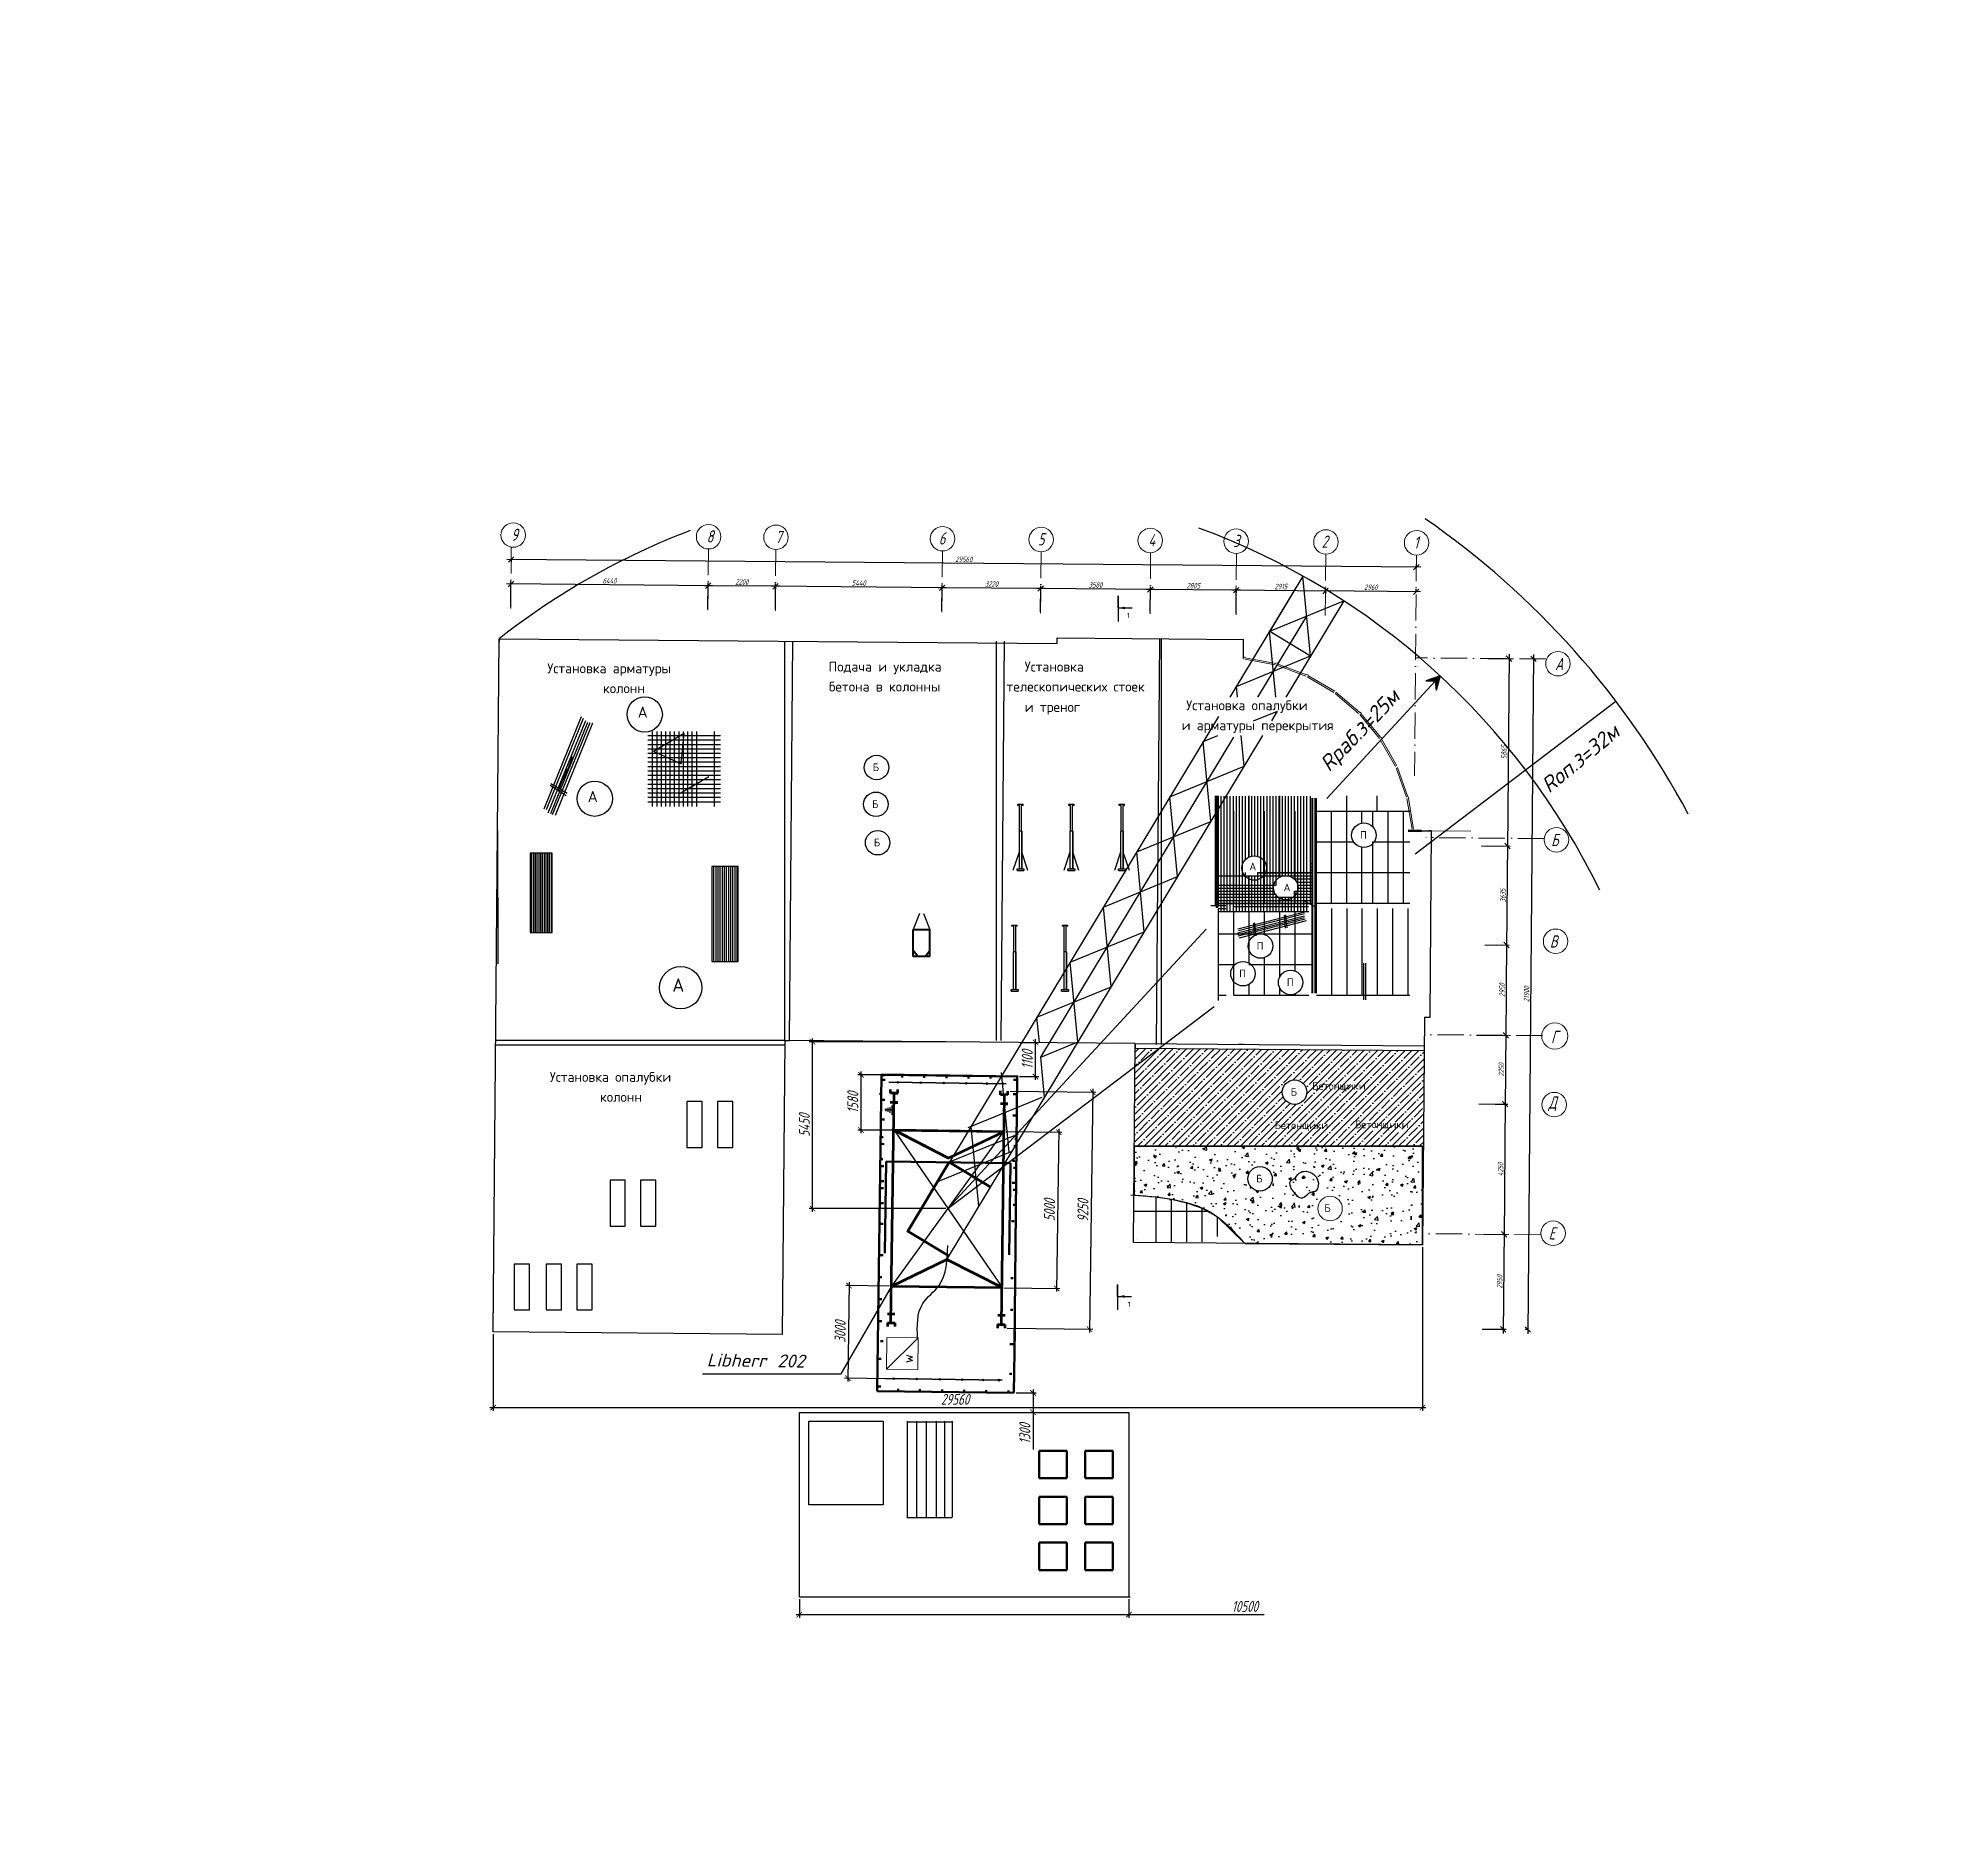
# Model space of a CAD drawing. Header units: millimetres. Extents: x 5763 to 12018931, y 39842 to 3600577.
# Drawn here: x 698906 to 786292, y 884506 to 966785 of the extents above; entities that cross this region are included whole.
import ezdxf

# ---------------------------------------------------------------- set-up
doc = ezdxf.new("R2010")
doc.units = ezdxf.units.MM
doc.linetypes.add('ACAD_ISO10W100', pattern=[18, 12, -3, 0, -3])
doc.linetypes.add('HIDDEN', pattern=[9.525, 6.35, -3.175])
for name, color, linetype in [('!Форматы', 7, 'Continuous'), ('армирование', 6, 'Continuous'), ('Архитектура', 7, 'Continuous'), ('доп сетки', 120, 'Continuous'), ('кран', 84, 'Continuous'), ('Размеры', 7, 'Continuous'), ('тонкие', 2, 'Continuous'), ('штриховка', 7, 'Continuous')]:
    doc.layers.add(name, color=color, linetype=linetype)
for name, color, linetype, lineweight in [('0.25', 7, 'Continuous', 25), ('0.3', 7, 'Continuous', 30), ('0.35', 7, 'Continuous', 35), ('0.5', 7, 'Continuous', 50), ('0.7', 7, 'Continuous', 70), ('1УЗЕЛS', 30, 'Continuous', 40), ('AXESM', 255, 'Continuous', 25), ('основная_02мм', 151, 'Continuous', 20), ('Основные', 7, 'Continuous', 30), ('разм', 5, 'Continuous', 15)]:
    doc.layers.add(name, color=color, linetype=linetype, lineweight=lineweight)
doc.styles.add('5', font='isocpeui.ttf', dxfattribs={"height": 5})
doc.styles.add('ISOCPEUR', font='isocpeur.ttf')
doc.styles.get("Standard").update_dxf_attribs({"font": 'romans.shx', "width": 0.7, "oblique": 15, "height": 500})
doc.styles.add('VSSP_ROMANS07', font='romans.shx', dxfattribs={"width": 0.7, "oblique": 15, "height": 250})
doc.styles.add('мой', font='txt.shx', dxfattribs={"width": 0.6, "oblique": 15, "height": 3.5})
doc.dimstyles.new('ISO-25', dxfattribs={"dimtxt": 500, "dimasz": 250, "dimexe": 150, "dimexo": 100, "dimgap": 125, "dimtad": 1, "dimtxsty": 'Standard', "dimblk": 'ARCHTICK', "dimcen": 25, "dimdle": 150, "dimadec": 0, "dimazin": 0, "dimtfac": 1, "dimtmove": 0, "dimatfit": 3, "dimfxl": 1, "dimarcsym": 0})
doc.dimstyles.new('VSSP-100', dxfattribs={"dimscale": 100, "dimtxt": 2.5, "dimasz": 2.5, "dimexe": 1.25, "dimexo": 0.625, "dimtad": 1, "dimdec": 0, "dimrnd": 0.001, "dimzin": 1, "dimtxsty": 'VSSP_ROMANS07', "dimblk": 'OBLIQUE', "dimcen": 2.5, "dimdle": 2, "dimaunit": 1, "dimadec": 3, "dimazin": 2, "dimtfac": 1, "dimtdec": 0, "dimtix": 1, "dimtmove": 2, "dimatfit": 3, "dimldrblk": 'OBLIQUE', "dimfxl": 1.25, "dimtolj": 1, "dimtzin": 0, "dimarcsym": 0})

msp = doc.modelspace()

# ---------------------------------------------------------------- texts
at = {"lineweight": 25, "style": '5'}
for s, rotation, p in [('Rраб.з=25м', 46.0211078929, (757923.86704, 933204.92721)), ('Rоп.з=32м', 39.4508298835, (767978.64217, 932234.17244))]:
    msp.add_text(s, height=700, rotation=rotation, dxfattribs=at).set_placement(p)
at = {"lineweight": 20, "attachment_point": 1, "style": 'ISOCPEUR'}
for s, width, insert, char_height in [('А', 3.8166721, (726311.0427, 936221.39829), 504), ('Б', 3.7468513, (737055.63917, 933625.20204), 350), ('А', 3.8166721, (724028.49601, 932368.06575), 504), ('Б', 3.7468513, (737026.83149, 931941.59533), 350), ('Б', 3.7468513, (737106.70085, 930185.22481), 350), ('П', 3.7468513, (759333.1076, 930529.64062), 350), ('А', 3.8166721, (754273.40635, 929091.44024), 350), ('А', 3.8166721, (755835.76898, 928132.41942), 350), ('П', 3.7468513, (754610.68146, 925463.23904), 350), ('А', 3.8166721, (727893.29598, 923797.12015), 604.8), ('П', 3.7468513, (753807.49731, 924198.12848), 350), ('П', 3.7468513, (755985.17167, 923797.58099), 350), ('Б', 3.7468513, (756164.38231, 918780.38451), 350), ('Бетонщики', 38.3429073, (757143.90778, 919054.72429), 350), ('Бетонщики', 38.3429073, (755426.75545, 917258.43699), 350), ('Бетонщики', 38.3429073, (759100.66042, 917298.35377), 350), ('Б', 3.7468513, (754587.18869, 914819.43964), 350), ('Б', 3.7468513, (757704.0919, 913472.13667), 350)]:
    msp.add_mtext_dynamic_manual_height_columns(s, width=width, gutter_width=12.5, heights=[0], dxfattribs=dict(at, insert=insert, char_height=char_height))
at = {"layer": '0.25', "style": 'мой', "oblique": 15}
msp.add_text('Libherr 202', height=588, rotation=359.2338181041, dxfattribs=at).set_placement((729467.33601, 906063.13063))
at = {"layer": 'Архитектура', "color": 7, "lineweight": 20, "style": 'VSSP_ROMANS07', "oblique": 15, "width": 0.7}
for s, p in [('9', (720527.27972, 943803.76384)), ('8', (729460.47017, 943727.39049)), ('7', (732604.19043, 943700.51359)), ('6', (740076.3148, 943636.63147)), ('5', (744604.21492, 943597.92068)), ('4', (749654.18108, 943554.74654)), ('3', (753533.52895, 943521.58047)), ('2', (757576.72177, 943487.01363)), ('1', (761791.58601, 943450.9791)), ('А', (768251.21595, 937899.72166)), ('А', (768251.21595, 937899.72166)), ('Б', (768070.3966, 929850.5813)), ('Г', (768068.10189, 920848.29149)), ('Д', (767949.11651, 917848.23824)), ('Е', (767953.93398, 911861.3116))]:
    msp.add_text(s, height=560, rotation=359.5101678482, dxfattribs=at).set_placement(p)
at = {"layer": 'Архитектура', "lineweight": 20, "style": 'VSSP_ROMANS07', "oblique": 15, "width": 0.7}
msp.add_text('В', height=560, rotation=359.5101678482, dxfattribs=at).set_placement((768012.02545, 925210.3028))
at = {"layer": 'основная_02мм', "color": 7}
msp.add_text('w', height=449.064, rotation=89.2338181041, dxfattribs=at).set_placement((738890.97539, 906199.39056))
at = {"layer": 'разм', "color": 0, "linetype": 'Continuous', "style": 'ISOCPEUR'}
for s, p in [('Установка арматуры', (722180.67605, 937750.19195)), ('Подача и укладка', (735035.44088, 937827.99514)), ('Установка', (744001.2753, 937827.99514)), ('колонн', (724725.2782, 936836.96708)), ('бетона в колонны', (735054.45034, 936914.77027)), ('телескопических стоек', (743168.1716, 936914.77027)), ('и треног', (744001.2753, 935981.23412)), ('Установка опалубки', (751387.23263, 936059.95976)), ('и арматуры перекрытия', (751177.14861, 935146.73488)), ('Установка опалубки ', (722291.29804, 919067.19085)), ('колонн', (724588.47374, 918153.96598))]:
    msp.add_text(s, height=449.54, dxfattribs=at).set_placement(p)
at = {"layer": 'Размеры', "color": 0, "style": 'ISOCPEUR'}
msp.add_text('1', height=240, dxfattribs=at).set_placement((748714.12432, 908776.2936))

# ---------------------------------------------------------------- blocks, each defined once
blk = doc.blocks.new('_OBLIQUE')
at = {"color": 0, "linetype": 'ByBlock'}
blk.add_line((-0.5, -0.5), (0.5, 0.5), dxfattribs=at)
blk = doc.blocks.new('*D273')
at = {"layer": 'Defpoints', "color": 0, "transparency": 16777216}
for p in [(757754, 941511), (757754, 941511), (761899, 941476)]:
    blk.add_point(p, dxfattribs=at)
at = {"layer": 'Архитектура', "color": 0, "lineweight": -2, "transparency": 16777216}
for p, q in [((762099, 941474), (757554, 941513)), ((757754, 941511), (757753, 941386)), ((761899, 941476), (761900, 941601))]:
    blk.add_line(p, q, dxfattribs=at)
at = {"layer": 'Архитектура', "color": 0, "lineweight": -2, "transparency": 16777216, "xscale": 250, "yscale": 250, "zscale": 250}
for p, rotation in [((757754, 941511), 179.5101678472692), ((761899, 941476), 359.5101678472692)]:
    blk.add_blockref('_OBLIQUE', p, dxfattribs=dict(at, rotation=rotation))
at = {"layer": 'Архитектура', "color": 0, "lineweight": 20, "transparency": 16777216, "insert": (759828, 941681), "char_height": 250, "attachment_point": 5, "rotation": 359.51017, "style": 'VSSP_ROMANS07'}
blk.add_mtext('\\A1;2960', dxfattribs=at)
blk = doc.blocks.new('*D274')
at = {"layer": 'Defpoints', "color": 0, "transparency": 16777216}
for p in [(720525, 942950), (720525, 942950), (761909, 942596)]:
    blk.add_point(p, dxfattribs=at)
at = {"layer": 'Архитектура', "color": 0, "lineweight": -2, "transparency": 16777216}
for p, q in [((762109, 942594), (720325, 942952)), ((720525, 942950), (720524, 942825)), ((761909, 942596), (761910, 942721))]:
    blk.add_line(p, q, dxfattribs=at)
at = {"layer": 'Архитектура', "color": 0, "lineweight": -2, "transparency": 16777216, "xscale": 250, "yscale": 250, "zscale": 250}
for p, rotation in [((720525, 942950), 179.5101678472692), ((761909, 942596), 359.5101678472692)]:
    blk.add_blockref('_OBLIQUE', p, dxfattribs=dict(at, rotation=rotation))
at = {"layer": 'Архитектура', "color": 0, "lineweight": 20, "transparency": 16777216, "insert": (741219, 942960), "char_height": 250, "attachment_point": 5, "rotation": 359.51017, "style": 'VSSP_ROMANS07'}
blk.add_mtext('\\A1;29560', dxfattribs=at)
blk = doc.blocks.new('*D275')
at = {"layer": 'Defpoints', "color": 0, "transparency": 16777216}
for p in [(753672, 941546), (753672, 941546), (757754, 941511)]:
    blk.add_point(p, dxfattribs=at)
at = {"layer": 'Архитектура', "color": 0, "lineweight": -2, "transparency": 16777216}
for p, q in [((757954, 941510), (753472, 941548)), ((753672, 941546), (753671, 941421)), ((757754, 941511), (757755, 941636))]:
    blk.add_line(p, q, dxfattribs=at)
at = {"layer": 'Архитектура', "color": 0, "lineweight": -2, "transparency": 16777216, "xscale": 250, "yscale": 250, "zscale": 250}
for p, rotation in [((753672, 941546), 179.5101678472692), ((757754, 941511), 359.5101678472692)]:
    blk.add_blockref('_OBLIQUE', p, dxfattribs=dict(at, rotation=rotation))
at = {"layer": 'Архитектура', "color": 0, "lineweight": 20, "transparency": 16777216, "insert": (755715, 941716), "char_height": 250, "width": 61153.46, "attachment_point": 5, "rotation": 359.51017, "style": 'VSSP_ROMANS07'}
blk.add_mtext('\\A1;2915', dxfattribs=at)
blk = doc.blocks.new('*D290')
at = {"layer": 'Defpoints', "color": 0, "transparency": 16777216}
for p in [(749746, 941580), (749737, 940460), (753663, 940426)]:
    blk.add_point(p, dxfattribs=at)
at = {"layer": 'Архитектура', "color": 0, "lineweight": -2, "transparency": 16777216}
for p, q in [((753872, 941545), (749546, 941582)), ((749737, 940522), (749748, 941705)), ((753663, 940489), (753673, 941671))]:
    blk.add_line(p, q, dxfattribs=at)
at = {"layer": 'Архитектура', "color": 0, "lineweight": -2, "transparency": 16777216, "xscale": 250, "yscale": 250, "zscale": 250}
for p, rotation in [((749746, 941580), 179.5101678472692), ((753672, 941546), 359.5101678472692)]:
    blk.add_blockref('_OBLIQUE', p, dxfattribs=dict(at, rotation=rotation))
at = {"layer": 'Архитектура', "color": 0, "lineweight": 20, "transparency": 16777216, "insert": (751711, 941751), "char_height": 250, "attachment_point": 5, "rotation": 359.51017, "style": 'VSSP_ROMANS07'}
blk.add_mtext('\\A1;2805', dxfattribs=at)
blk = doc.blocks.new('*D276')
at = {"layer": 'Defpoints', "color": 0, "transparency": 16777216}
for p in [(740227, 941661), (740217, 940541), (744726, 940503)]:
    blk.add_point(p, dxfattribs=at)
at = {"layer": 'Архитектура', "color": 0, "lineweight": -2, "transparency": 16777216}
for p, q in [((744936, 941621), (740027, 941663)), ((740218, 940604), (740228, 941786)), ((744727, 940565), (744737, 941748))]:
    blk.add_line(p, q, dxfattribs=at)
at = {"layer": 'Архитектура', "color": 0, "lineweight": -2, "transparency": 16777216, "xscale": 250, "yscale": 250, "zscale": 250}
for p, rotation in [((740227, 941661), 179.5101678472692), ((744736, 941623), 359.5101678472692)]:
    blk.add_blockref('_OBLIQUE', p, dxfattribs=dict(at, rotation=rotation))
at = {"layer": 'Архитектура', "color": 0, "lineweight": 20, "transparency": 16777216, "insert": (742483, 941830), "char_height": 250, "width": 87154.5, "attachment_point": 5, "rotation": 359.51017, "style": 'VSSP_ROMANS07'}
blk.add_mtext('\\A1;3220', dxfattribs=at)
blk = doc.blocks.new('*D291')
at = {"layer": 'Defpoints', "color": 0, "transparency": 16777216}
for p in [(729533, 941753), (729523, 940633), (732603, 940606)]:
    blk.add_point(p, dxfattribs=at)
at = {"layer": 'Архитектура', "color": 0, "lineweight": -2, "transparency": 16777216}
for p, q in [((732812, 941725), (729333, 941754)), ((729524, 940695), (729534, 941878)), ((732603, 940669), (732614, 941851))]:
    blk.add_line(p, q, dxfattribs=at)
at = {"layer": 'Архитектура', "color": 0, "lineweight": -2, "transparency": 16777216, "xscale": 250, "yscale": 250, "zscale": 250}
for p, rotation in [((729533, 941753), 179.5101678472692), ((732612, 941726), 359.5101678472692)]:
    blk.add_blockref('_OBLIQUE', p, dxfattribs=dict(at, rotation=rotation))
at = {"layer": 'Архитектура', "color": 0, "lineweight": 20, "transparency": 16777216, "insert": (731074, 941927), "char_height": 250, "attachment_point": 5, "rotation": 359.51017, "style": 'VSSP_ROMANS07'}
blk.add_mtext('\\A1;2200', dxfattribs=at)
blk = doc.blocks.new('*D292')
at = {"layer": 'Defpoints', "color": 0, "transparency": 16777216}
for p in [(720516, 941830), (720506, 940710), (729523, 940633)]:
    blk.add_point(p, dxfattribs=at)
at = {"layer": 'Архитектура', "color": 0, "lineweight": -2, "transparency": 16777216}
for p, q in [((729733, 941751), (720316, 941832)), ((720506, 940772), (720517, 941955)), ((729524, 940695), (729534, 941878))]:
    blk.add_line(p, q, dxfattribs=at)
at = {"layer": 'Архитектура', "color": 0, "lineweight": -2, "transparency": 16777216, "xscale": 250, "yscale": 250, "zscale": 250}
for p, rotation in [((720516, 941830), 179.5101678472692), ((729533, 941753), 359.5101678472692)]:
    blk.add_blockref('_OBLIQUE', p, dxfattribs=dict(at, rotation=rotation))
at = {"layer": 'Архитектура', "color": 0, "lineweight": 20, "transparency": 16777216, "insert": (725026, 941979), "char_height": 250, "attachment_point": 5, "rotation": 359.51017, "style": 'VSSP_ROMANS07'}
blk.add_mtext('\\A1;6440', dxfattribs=at)
blk = doc.blocks.new('*D293')
at = {"layer": 'Defpoints', "color": 0, "transparency": 16777216}
for p in [(744736, 941623), (744726, 940503), (749737, 940460)]:
    blk.add_point(p, dxfattribs=at)
at = {"layer": 'Архитектура', "color": 0, "lineweight": -2, "transparency": 16777216}
for p, q in [((749946, 941578), (744536, 941624)), ((744727, 940565), (744737, 941748)), ((749737, 940522), (749748, 941705))]:
    blk.add_line(p, q, dxfattribs=at)
at = {"layer": 'Архитектура', "color": 0, "lineweight": -2, "transparency": 16777216, "xscale": 250, "yscale": 250, "zscale": 250}
for p, rotation in [((744736, 941623), 179.5101678472692), ((749746, 941580), 359.5101678472692)]:
    blk.add_blockref('_OBLIQUE', p, dxfattribs=dict(at, rotation=rotation))
at = {"layer": 'Архитектура', "color": 0, "lineweight": 20, "transparency": 16777216, "insert": (747243, 941789), "char_height": 250, "attachment_point": 5, "rotation": 359.51017, "style": 'VSSP_ROMANS07', "bg_fill": 3, "box_fill_scale": 1.1, "bg_fill_color": 256, "bg_fill_true_color": 13158600, "bg_fill_transparency": 0}
blk.add_mtext('\\A1;3580', dxfattribs=at)
blk = doc.blocks.new('*D277')
at = {"layer": '!Форматы', "color": 0, "lineweight": -2, "transparency": 16777216}
for p, q in [((740427, 941660), (732413, 941728)), ((732612, 941726), (732611, 941601)), ((740227, 941661), (740228, 941786))]:
    blk.add_line(p, q, dxfattribs=at)
at = {"layer": 'Defpoints', "color": 0, "transparency": 16777216}
for p in [(732612, 941726), (732612, 941726), (740227, 941661)]:
    blk.add_point(p, dxfattribs=at)
at = {"layer": '!Форматы', "color": 0, "lineweight": -2, "transparency": 16777216, "xscale": 250, "yscale": 250, "zscale": 250}
for p, rotation in [((732612, 941726), 179.5101678472692), ((740227, 941661), 359.5101678472692)]:
    blk.add_blockref('_OBLIQUE', p, dxfattribs=dict(at, rotation=rotation))
at = {"layer": '!Форматы', "color": 0, "lineweight": 20, "transparency": 16777216, "insert": (736421, 941881), "char_height": 250, "attachment_point": 5, "rotation": 359.51017, "style": 'VSSP_ROMANS07'}
blk.add_mtext('\\A1;5440', dxfattribs=at)
blk = doc.blocks.new('*D278')
at = {"layer": 'Defpoints', "color": 0, "transparency": 16777216}
for p in [(767263, 938407), (767001, 907746), (767001, 907746)]:
    blk.add_point(p, dxfattribs=at)
at = {"layer": 'Архитектура', "color": 0, "lineweight": -2, "transparency": 16777216}
for p, q in [((767265, 938607), (767000, 907546)), ((767263, 938407), (767388, 938406)), ((767001, 907746), (766876, 907747))]:
    blk.add_line(p, q, dxfattribs=at)
at = {"layer": 'Архитектура', "color": 0, "lineweight": -2, "transparency": 16777216, "xscale": 250, "yscale": 250, "zscale": 250}
for p, rotation in [((767263, 938407), 89.51016784393425), ((767001, 907746), 269.5101678439343)]:
    blk.add_blockref('_OBLIQUE', p, dxfattribs=dict(at, rotation=rotation))
at = {"layer": 'Архитектура', "color": 0, "lineweight": 20, "transparency": 16777216, "insert": (766945, 923078), "char_height": 250, "attachment_point": 5, "rotation": 89.51017, "style": 'VSSP_ROMANS07'}
blk.add_mtext('\\A1;21900', dxfattribs=at)
blk = doc.blocks.new('*D279')
at = {"layer": 'Defpoints', "color": 0, "transparency": 16777216}
for p in [(767263, 938407), (767001, 907746), (767001, 907746)]:
    blk.add_point(p, dxfattribs=at)
at = {"layer": 'Архитектура', "color": 0, "lineweight": -2, "transparency": 16777216}
for p, q in [((767265, 938607), (767000, 907546)), ((767263, 938407), (767388, 938406)), ((767001, 907746), (766876, 907747))]:
    blk.add_line(p, q, dxfattribs=at)
at = {"layer": 'Архитектура', "color": 0, "lineweight": -2, "transparency": 16777216, "xscale": 250, "yscale": 250, "zscale": 250}
for p, rotation in [((767263, 938407), 89.51016784393425), ((767001, 907746), 269.5101678439343)]:
    blk.add_blockref('_OBLIQUE', p, dxfattribs=dict(at, rotation=rotation))
at = {"layer": 'Архитектура', "color": 0, "lineweight": 20, "transparency": 16777216, "insert": (766945, 923078), "char_height": 250, "attachment_point": 5, "rotation": 89.51017, "style": 'VSSP_ROMANS07'}
blk.add_mtext('\\A1;21900', dxfattribs=at)
blk = doc.blocks.new('*D280')
at = {"layer": 'Defpoints', "color": 0, "transparency": 16777216}
for p in [(765114, 938426), (764816, 929860), (766070, 929849)]:
    blk.add_point(p, dxfattribs=at)
at = {"layer": 'Архитектура', "color": 0, "lineweight": -2, "transparency": 16777216}
for p, q in [((766145, 938617), (766068, 929649)), ((765177, 938425), (766268, 938416)), ((764878, 929860), (766195, 929848))]:
    blk.add_line(p, q, dxfattribs=at)
at = {"layer": 'Архитектура', "color": 0, "lineweight": -2, "transparency": 16777216, "xscale": 250, "yscale": 250, "zscale": 250}
for p, rotation in [((766143, 938417), 89.51016784393425), ((766070, 929849), 269.5101678439343)]:
    blk.add_blockref('_OBLIQUE', p, dxfattribs=dict(at, rotation=rotation))
at = {"layer": 'Архитектура', "color": 0, "lineweight": 20, "transparency": 16777216, "insert": (765919, 934135), "char_height": 250, "width": 65299.15, "attachment_point": 5, "rotation": 89.51017, "style": 'VSSP_ROMANS07'}
blk.add_mtext('\\A1;5865', dxfattribs=at)
blk = doc.blocks.new('*D281')
at = {"layer": 'Defpoints', "color": 0, "transparency": 16777216}
for p in [(765099, 929858), (764969, 925335), (766032, 925326)]:
    blk.add_point(p, dxfattribs=at)
at = {"layer": 'Архитектура', "color": 0, "lineweight": -2, "transparency": 16777216}
for p, q in [((765161, 929857), (766195, 929848)), ((766072, 930049), (766030, 925126)), ((765032, 925335), (766157, 925325))]:
    blk.add_line(p, q, dxfattribs=at)
at = {"layer": 'Архитектура', "color": 0, "lineweight": -2, "transparency": 16777216, "xscale": 250, "yscale": 250, "zscale": 250}
for p, rotation in [((766070, 929849), 89.51016784393425), ((766032, 925326), 269.5101678439343)]:
    blk.add_blockref('_OBLIQUE', p, dxfattribs=dict(at, rotation=rotation))
at = {"layer": 'Архитектура', "color": 0, "lineweight": 20, "transparency": 16777216, "insert": (765863, 927589), "char_height": 250, "attachment_point": 5, "rotation": 89.51017, "style": 'VSSP_ROMANS07'}
blk.add_mtext('\\A1;3635', dxfattribs=at)
blk = doc.blocks.new('*D282')
at = {"layer": 'Defpoints', "color": 0, "transparency": 16777216}
for p in [(765507, 925331), (764595, 921207), (765996, 921195)]:
    blk.add_point(p, dxfattribs=at)
at = {"layer": 'Архитектура', "color": 0, "lineweight": -2, "transparency": 16777216}
for p, q in [((766033, 925526), (765994, 920995)), ((765569, 925330), (766157, 925325)), ((764657, 921206), (766121, 921194))]:
    blk.add_line(p, q, dxfattribs=at)
at = {"layer": 'Архитектура', "color": 0, "lineweight": -2, "transparency": 16777216, "xscale": 250, "yscale": 250, "zscale": 250}
for p, rotation in [((766032, 925326), 89.51016784393425), ((765996, 921195), 269.5101678439343)]:
    blk.add_blockref('_OBLIQUE', p, dxfattribs=dict(at, rotation=rotation))
at = {"layer": 'Архитектура', "color": 0, "lineweight": 20, "transparency": 16777216, "insert": (765826, 923262), "char_height": 250, "attachment_point": 5, "rotation": 89.51017, "style": 'VSSP_ROMANS07'}
blk.add_mtext('\\A1;2950', dxfattribs=at)
blk = doc.blocks.new('*D283')
at = {"layer": 'Defpoints', "color": 0, "transparency": 16777216}
for p in [(764649, 921206), (765444, 918051), (765969, 918046)]:
    blk.add_point(p, dxfattribs=at)
at = {"layer": 'Архитектура', "color": 0, "lineweight": -2, "transparency": 16777216}
for p, q in [((764711, 921206), (766121, 921194)), ((765998, 921395), (765968, 917846)), ((765507, 918050), (766094, 918045))]:
    blk.add_line(p, q, dxfattribs=at)
at = {"layer": 'Архитектура', "color": 0, "lineweight": -2, "transparency": 16777216, "xscale": 250, "yscale": 250, "zscale": 250}
for p, rotation in [((765996, 921195), 89.51016784393425), ((765969, 918046), 269.5101678439343)]:
    blk.add_blockref('_OBLIQUE', p, dxfattribs=dict(at, rotation=rotation))
at = {"layer": 'Архитектура', "color": 0, "lineweight": 20, "transparency": 16777216, "insert": (765795, 919622), "char_height": 250, "width": 65741.77, "attachment_point": 5, "rotation": 89.51017, "style": 'VSSP_ROMANS07'}
blk.add_mtext('\\A1;2250', dxfattribs=at)
blk = doc.blocks.new('*D284')
at = {"layer": 'Defpoints', "color": 0, "transparency": 16777216}
for p in [(764703, 918057), (764949, 912104), (765918, 912095)]:
    blk.add_point(p, dxfattribs=at)
at = {"layer": 'Архитектура', "color": 0, "lineweight": -2, "transparency": 16777216}
for p, q in [((764766, 918057), (766094, 918045)), ((765971, 918246), (765917, 911895)), ((765012, 912103), (766043, 912094))]:
    blk.add_line(p, q, dxfattribs=at)
at = {"layer": 'Архитектура', "color": 0, "lineweight": -2, "transparency": 16777216, "xscale": 250, "yscale": 250, "zscale": 250}
for p, rotation in [((765969, 918046), 89.51016784393425), ((765918, 912095), 269.5101678439343)]:
    blk.add_blockref('_OBLIQUE', p, dxfattribs=dict(at, rotation=rotation))
at = {"layer": 'Архитектура', "color": 0, "lineweight": 20, "transparency": 16777216, "insert": (765756, 915072), "char_height": 250, "width": 61132.49, "attachment_point": 5, "rotation": 89.51017, "style": 'VSSP_ROMANS07'}
blk.add_mtext('\\A1;4250', dxfattribs=at)
blk = doc.blocks.new('*D285')
at = {"layer": 'Defpoints', "color": 0, "transparency": 16777216}
for p in [(765393, 912100), (764852, 907765), (765881, 907756)]:
    blk.add_point(p, dxfattribs=at)
at = {"layer": 'Архитектура', "color": 0, "lineweight": -2, "transparency": 16777216}
for p, q in [((765456, 912099), (766043, 912094)), ((765920, 912295), (765880, 907556)), ((764915, 907764), (766006, 907755))]:
    blk.add_line(p, q, dxfattribs=at)
at = {"layer": 'Архитектура', "color": 0, "lineweight": -2, "transparency": 16777216, "xscale": 250, "yscale": 250, "zscale": 250}
for p, rotation in [((765918, 912095), 89.51016784393425), ((765881, 907756), 269.5101678439343)]:
    blk.add_blockref('_OBLIQUE', p, dxfattribs=dict(at, rotation=rotation))
at = {"layer": 'Архитектура', "color": 0, "lineweight": 20, "transparency": 16777216, "insert": (765712, 909927), "char_height": 250, "attachment_point": 5, "rotation": 89.51017, "style": 'VSSP_ROMANS07'}
blk.add_mtext('\\A1;2950', dxfattribs=at)
blk = doc.blocks.new('_ArchTick')
at = {"color": 0, "linetype": 'ByBlock', "const_width": 0.15}
blk.add_lwpolyline([(-0.5, -0.5), (0.5, 0.5)], dxfattribs=at)
blk = doc.blocks.new('*D294')
at = {"color": 0, "lineweight": -2, "transparency": 16777216}
for p, q in [((743148, 916800), (745707, 916766)), ((745559, 916918), (745460, 909475)), ((743052, 909657), (745612, 909623))]:
    blk.add_line(p, q, dxfattribs=at)
at = {"layer": 'Defpoints', "color": 0, "transparency": 16777216}
for p in [(743048, 916802), (742952, 909659), (745462, 909625)]:
    blk.add_point(p, dxfattribs=at)
at = {"color": 0, "lineweight": -2, "transparency": 16777216, "xscale": 250, "yscale": 250, "zscale": 250}
for p, rotation in [((745557, 916768), 89.23381810494627), ((745462, 909625), 269.2338181049463)]:
    blk.add_blockref('_ArchTick', p, dxfattribs=dict(at, rotation=rotation))
at = {"color": 0, "transparency": 16777216, "insert": (745134, 913202), "char_height": 500, "attachment_point": 5, "rotation": 89.23382}
blk.add_mtext('5000', dxfattribs=at)
blk = doc.blocks.new('*D295')
at = {"color": 0, "lineweight": -2, "transparency": 16777216}
for p, q in [((743338, 918646), (747260, 918595)), ((747112, 918747), (746966, 907608)), ((743195, 907808), (747118, 907756))]:
    blk.add_line(p, q, dxfattribs=at)
at = {"layer": 'Defpoints', "color": 0, "transparency": 16777216}
for p in [(743238, 918647), (743095, 907809), (746968, 907758)]:
    blk.add_point(p, dxfattribs=at)
at = {"color": 0, "lineweight": -2, "transparency": 16777216, "xscale": 250, "yscale": 250, "zscale": 250}
for p, rotation in [((747110, 918597), 89.24858501906947), ((746968, 907758), 269.2485850190694)]:
    blk.add_blockref('_ArchTick', p, dxfattribs=dict(at, rotation=rotation))
at = {"color": 0, "transparency": 16777216, "insert": (746664, 913182), "char_height": 500, "width": 2014.84, "attachment_point": 5, "rotation": 89.24859}
blk.add_mtext('9250', dxfattribs=at)
blk = doc.blocks.new('*D296')
at = {"color": 0, "lineweight": -2, "transparency": 16777216}
for p, q in [((740392, 920896), (734154, 920896)), ((734304, 913122), (734304, 921046)), ((740392, 913272), (734154, 913272))]:
    blk.add_line(p, q, dxfattribs=at)
at = {"layer": 'Defpoints', "color": 0, "transparency": 16777216}
for p in [(734304, 920896), (740492, 920896), (740492, 913272)]:
    blk.add_point(p, dxfattribs=at)
at = {"color": 0, "lineweight": -2, "transparency": 16777216, "xscale": 250, "yscale": 250, "zscale": 250}
for p, rotation in [((734304, 920896), 90), ((734304, 913272), 270)]:
    blk.add_blockref('_ArchTick', p, dxfattribs=dict(at, rotation=rotation))
at = {"color": 0, "transparency": 16777216, "insert": (733929, 917084), "char_height": 500, "attachment_point": 5, "rotation": 90}
blk.add_mtext('5450', dxfattribs=at)
blk = doc.blocks.new('*D297')
at = {"color": 0, "lineweight": -2, "transparency": 16777216}
for p, q in [((737921, 919389), (736369, 919389)), ((736519, 916716), (736519, 919539)), ((737921, 916866), (736369, 916866))]:
    blk.add_line(p, q, dxfattribs=at)
at = {"layer": 'Defpoints', "color": 0, "transparency": 16777216}
for p in [(736519, 919389), (738021, 919389), (738021, 916866)]:
    blk.add_point(p, dxfattribs=at)
at = {"color": 0, "lineweight": -2, "transparency": 16777216, "xscale": 250, "yscale": 250, "zscale": 250}
for p, rotation in [((736519, 919389), 90), ((736519, 916866), 270)]:
    blk.add_blockref('_ArchTick', p, dxfattribs=dict(at, rotation=rotation))
at = {"color": 0, "transparency": 16777216, "insert": (736144, 918127), "char_height": 500, "attachment_point": 5, "rotation": 90}
blk.add_mtext('1580', dxfattribs=at)
blk = doc.blocks.new('*D298')
at = {"color": 0, "lineweight": -2, "transparency": 16777216}
for p, q in [((737825, 909727), (735820, 909754)), ((735972, 909902), (735911, 905370)), ((737769, 905496), (735763, 905522))]:
    blk.add_line(p, q, dxfattribs=at)
at = {"layer": 'Defpoints', "color": 0, "transparency": 16777216}
for p in [(737925, 909726), (735913, 905520), (737869, 905494)]:
    blk.add_point(p, dxfattribs=at)
at = {"color": 0, "lineweight": -2, "transparency": 16777216, "xscale": 250, "yscale": 250, "zscale": 250}
for p, rotation in [((735970, 909752), 89.23381810494524), ((735913, 905520), 269.2338181049453)]:
    blk.add_blockref('_ArchTick', p, dxfattribs=dict(at, rotation=rotation))
at = {"color": 0, "transparency": 16777216, "insert": (735566, 907641), "char_height": 500, "attachment_point": 5, "rotation": 89.23382}
blk.add_mtext('3000', dxfattribs=at)
blk = doc.blocks.new('*D299')
at = {"color": 0, "lineweight": -2, "transparency": 16777216}
for p, q in [((743611, 904848), (744534, 904848)), ((744384, 904998), (744384, 903956)), ((743611, 903956), (744534, 903956)), ((744384, 903956), (744384, 902264))]:
    blk.add_line(p, q, dxfattribs=at)
at = {"layer": 'Defpoints', "color": 0, "transparency": 16777216}
for p in [(743511, 904848), (743511, 903956), (744384, 903956)]:
    blk.add_point(p, dxfattribs=at)
at = {"color": 0, "lineweight": -2, "transparency": 16777216, "xscale": 250, "yscale": 250, "zscale": 250}
for p, rotation in [((744384, 904848), 90), ((744384, 903956), 270)]:
    blk.add_blockref('_ArchTick', p, dxfattribs=dict(at, rotation=rotation))
at = {"color": 0, "transparency": 16777216, "insert": (744009, 902985), "char_height": 500, "attachment_point": 5, "rotation": 90}
blk.add_mtext('1300', dxfattribs=at)
blk = doc.blocks.new('*D300')
at = {"color": 0, "lineweight": -2, "transparency": 16777216}
for p, q in [((762190, 911510), (762190, 904028)), ((719707, 907534), (719707, 904028)), ((719557, 904178), (762340, 904178))]:
    blk.add_line(p, q, dxfattribs=at)
at = {"layer": 'Defpoints', "color": 0, "transparency": 16777216}
for p in [(762190, 911610), (719707, 907634), (762190, 904178)]:
    blk.add_point(p, dxfattribs=at)
at = {"color": 0, "lineweight": -2, "transparency": 16777216, "xscale": 250, "yscale": 250, "zscale": 250, "rotation": 180}
blk.add_blockref('_ArchTick', (719707, 904178), dxfattribs=at)
at = {"color": 0, "lineweight": -2, "transparency": 16777216, "xscale": 250, "yscale": 250, "zscale": 250}
blk.add_blockref('_ArchTick', (762190, 904178), dxfattribs=at)
at = {"color": 0, "transparency": 16777216, "insert": (740818, 904553), "char_height": 500, "attachment_point": 5}
blk.add_mtext('29560', dxfattribs=at)
blk = doc.blocks.new('*D303')
at = {"color": 0, "lineweight": -2, "transparency": 16777216}
for p, q in [((743773, 920869), (744643, 920869)), ((744493, 919160), (744493, 921019)), ((743758, 919310), (744643, 919310))]:
    blk.add_line(p, q, dxfattribs=at)
at = {"layer": 'Defpoints', "color": 0, "transparency": 16777216}
for p in [(743673, 920869), (744493, 920869), (743658, 919310)]:
    blk.add_point(p, dxfattribs=at)
at = {"color": 0, "lineweight": -2, "transparency": 16777216, "xscale": 250, "yscale": 250, "zscale": 250}
for p, rotation in [((744493, 920869), 90), ((744493, 919310), 270)]:
    blk.add_blockref('_ArchTick', p, dxfattribs=dict(at, rotation=rotation))
at = {"color": 0, "transparency": 16777216, "insert": (744118, 920090), "char_height": 500, "attachment_point": 5, "rotation": 90}
blk.add_mtext('1100', dxfattribs=at)
blk = doc.blocks.new('*D304')
at = {"color": 0, "lineweight": -2, "transparency": 16777216}
for p, q in [((733702, 895411), (733702, 894558)), ((748765, 895411), (748765, 894558)), ((733552, 894708), (748765, 894708)), ((748765, 894708), (754957, 894708))]:
    blk.add_line(p, q, dxfattribs=at)
at = {"layer": 'Defpoints', "color": 0, "transparency": 16777216}
for p in [(733702, 895511), (748765, 895511), (748765, 894708)]:
    blk.add_point(p, dxfattribs=at)
at = {"color": 0, "lineweight": -2, "transparency": 16777216, "xscale": 250, "yscale": 250, "zscale": 250, "rotation": 180}
blk.add_blockref('_ArchTick', (733702, 894708), dxfattribs=at)
at = {"color": 0, "lineweight": -2, "transparency": 16777216, "xscale": 250, "yscale": 250, "zscale": 250}
blk.add_blockref('_ArchTick', (748765, 894708), dxfattribs=at)
at = {"color": 0, "transparency": 16777216, "insert": (754069, 895083), "char_height": 500, "attachment_point": 5}
blk.add_mtext('10500', dxfattribs=at)

# ---------------------------------------------------------------- dimensions: what is measured, and where the dimension line sits
at = {"layer": '!Форматы', "color": 1, "lineweight": 20}
dim = msp.add_linear_dim(base=(732612.49796, 941726.43033), p1=(740226.81627, 941661.33254), p2=(732612.49796, 941726.43033), angle=179.5101678473, text='5440', dimstyle='VSSP-100', override={"dimfxlon": 1}, dxfattribs=at)
dim.commit()
dim.dimension.update_dxf_attribs({"geometry": '*D277', "text_midpoint": (736421.26006, 941881.37458)})
dim = msp.add_linear_dim(base=(734303.74711, 920896.30257), p1=(740492.49305, 913272.10507), p2=(740492.49305, 920896.30257), angle=90, text='5450', dimstyle='ISO-25')
dim.commit()
dim.dimension.update_dxf_attribs({"geometry": '*D296', "text_midpoint": (734303.74711, 917084.20382), "dimtype": 160})
for base, p1, p2, text, picture, middle in [((744492.71116, 920869.10703), (743657.67051, 919310.48498), (743673.48449, 920869.10703), '1100', '*D303', (744117.71116, 920089.79601)), ((736518.78509, 919389.05538), (738020.78613, 916865.68897), (738020.78613, 919389.05538), '1580', '*D297', (736143.78509, 918127.37218)), ((744384.21845, 903956.18607), (743510.93344, 904848.11547), (743510.93344, 903956.18607), '1300', '*D299', (744009.21845, 902985.29159))]:
    dim = msp.add_linear_dim(base=base, p1=p1, p2=p2, angle=90, text=text, dimstyle='ISO-25')
    dim.commit()
    dim.dimension.update_dxf_attribs({"geometry": picture, "text_midpoint": middle})
for p1, p2, distance, text, picture, middle in [((743237.64227, 918647.34332), (743095.49081, 907808.84217), 3873.02672, '9250', '*D295', (746664.29244, 913182.21861)), ((743047.78016, 916801.71714), (742952.25695, 909658.82987), 2509.61132, '5000', '*D294', (745134.43902, 913201.72948)), ((737925.30644, 909726.05625), (737868.71353, 905494.23869), -1955.91205, '3000', '*D298', (735566.30634, 907641.31642))]:
    dim = msp.add_aligned_dim(p1=p1, p2=p2, distance=distance, text=text, dimstyle='ISO-25')
    dim.commit()
    dim.dimension.update_dxf_attribs({"geometry": picture, "text_midpoint": middle})
for base, p1, p2, text, picture, middle in [((762190.11059, 904178.27098), (719706.56173, 907633.86104), (762190.11059, 911610.46857), '29560', '*D300', (740817.64353, 904178.27098)), ((748765.08044, 894707.56217), (733702.14946, 895510.5967), (748765.08044, 895510.5967), '10500', '*D304', (754069.39187, 894707.56217))]:
    dim = msp.add_linear_dim(base=base, p1=p1, p2=p2, text=text, dimstyle='ISO-25')
    dim.commit()
    dim.dimension.update_dxf_attribs({"geometry": picture, "text_midpoint": middle, "dimtype": 160})
at = {"layer": 'Архитектура', "color": 7, "lineweight": 20}
for base, p1, p2, angle, text, override, picture, middle in [((766070.17792, 929849.36407), (765114.46415, 938425.84796), (764815.80414, 929860.0882), 269.5101678439, '5865', {"dimfxl": 100}, '*D280', (765919.30903, 934134.81047)), ((765969.26971, 918046.39541), (764648.95143, 921206.3984), (765444.2889, 918050.88368), 269.5101678439, '2250', {"dimfxl": 100}, '*D283', (765795.23538, 919622.24083)), ((765918.39072, 912095.2129), (764703.03956, 918057.22091), (764949.02778, 912103.50036), 269.5101678439, '4250', {"dimfxl": 100}, '*D284', (765756.33707, 915072.40711)), ((720525.11052, 942949.81108), (761909.00038, 942596.00397), (720525.11052, 942949.81108), 179.5101678473, '29560', {"dimfxlon": 1}, '*D274', (741218.6584, 942960.40067)), ((740226.81627, 941661.33254), (744726.47543, 940502.8224), (740217.2413, 940541.37361), 179.5101678473, '3220', {"dimadec": 3, "dimfxl": 100}, '*D276', (742483.03629, 941829.55008)), ((720515.53555, 941829.85201), (729523.03554, 940632.80257), (720505.96058, 940709.89308), 179.5101678473, '6440', {"dimfxl": 100}, '*D292', (725025.67598, 941978.7999)), ((753672.33651, 941546.38151), (757754.30933, 941511.48313), (753672.33651, 941546.38151), 179.5101678473, '2915', {"dimfxlon": 1}, '*D275', (755714.92587, 941716.42547)), ((729532.61051, 941752.7615), (732602.92299, 940606.47141), (729523.03554, 940632.80257), 179.5101678473, '2200', {"dimadec": 3, "dimfxl": 100}, '*D291', (731074.15719, 941927.08906)), ((749746.46729, 941579.94531), (753662.76155, 940426.42259), (749736.89232, 940459.98638), 179.5101678473, '2805', {"dimfxl": 100}, '*D290', (751711.00486, 941750.65656)), ((757754.30933, 941511.48313), (761899.42541, 941476.0449), (757754.30933, 941511.48313), 179.5101678473, '2960', {"dimfxlon": 1}, '*D273', (759828.47032, 941681.25716)), ((767001.24971, 907746.13909), (767263.3855, 938407.47599), (767001.24971, 907746.13909), 269.5101678439, '21900', {"dimfxlon": 1}, '*D278', (766944.82446, 923078.41049)), ((767001.24971, 907746.13909), (767263.3855, 938407.47599), (767001.24971, 907746.13909), 269.5101678439, '21900', {"dimfxlon": 1}, '*D279', (766944.82446, 923078.41049)), ((766031.50701, 925326.12937), (765098.61895, 929857.67031), (764969.03835, 925335.21283), 269.5101678439, '3635', {"dimfxl": 100}, '*D281', (765863.34932, 927589.34967)), ((765996.18734, 921194.88035), (765506.5262, 925330.61764), (764594.94517, 921206.86012), 269.5101678439, '2950', {"dimfxl": 100}, '*D282', (765826.35403, 923262.10781)), ((765881.29064, 907755.71406), (765393.4099, 912099.70117), (764852.32836, 907764.51106), 269.5101678439, '2950', {"dimfxl": 100}, '*D285', (765712.34753, 909927.06643))]:
    dim = msp.add_linear_dim(base=base, p1=p1, p2=p2, angle=angle, text=text, dimstyle='VSSP-100', override=override, dxfattribs=at)
    dim.commit()
    dim.dimension.update_dxf_attribs({"geometry": picture, "text_midpoint": middle})

# ---------------------------------------------------------------- hatches: boundary and pattern name
h = msp.add_hatch(color=256)
h.dxf.hatch_style = 1
h.paths.add_polyline_path([(762993.74268, 937633.67087), (762336.80661, 937399.99971), (762768.07029, 937387.62475), (762810.12862, 936961.02453)])
h = msp.add_hatch()
h.set_pattern_fill('ANSI35', color=256, scale=70)
h.set_pattern_definition([(45, (266763.5, 523314.35), (-314.30896, 314.30896), []), (45, (267077.8, 523314.35), (-314.30896, 314.30896), [555.625, -111.125, 0, -111.125])])
h.paths.add_polyline_path([(749050.59487, 920613.12833), (749012.24229, 916127.12681), (762190.11059, 916127.12681), (762228.68414, 916127.12681), (762229.20715, 916188.3016), (762266.10116, 920500.14378)])
h.paths.add_polyline_path([(756898.24869, 918596.06455, -1), (755778.24869, 918596.06455, -1)], flags=16)
h.paths.add_polyline_path([(758978.16042, 916720.85377), (761568.16042, 916720.85377), (761568.16042, 917560.85377), (758978.16042, 917560.85377)], flags=24)
h.paths.add_polyline_path([(755304.25545, 916680.93699), (757894.25545, 916680.93699), (757894.25545, 917520.93699), (755304.25545, 917520.93699)], flags=24)
h.paths.add_polyline_path([(757021.40778, 918477.22429), (759611.40778, 918477.22429), (759611.40778, 919317.22429), (757021.40778, 919317.22429)], flags=24)
h.paths.add_polyline_path([(756041.88231, 918202.88451), (756496.88231, 918202.88451), (756496.88231, 919042.88451), (756041.88231, 919042.88451)], flags=8)
h = msp.add_hatch()
h.set_pattern_fill('AR-CONC', color=256, scale=7)
h.set_pattern_definition([(50, (266763.5, 523314.4), (1275.2927, -111.5736), [133.35, -1466.85]), (355, (266763.5, 523314.4), (-246.704, 1337.398), [106.68, -1173.484]), (100.45144, (266869.8, 523305), (1028.5887, 1225.8243), [113.33, -1246.6317]), (46.1842, (266763.5, 523670), (1897.5533, -294.2963), [200.025, -2200.275]), (96.63556, (266921.6, 523645.4), (1661.829, 1731.983), [169.995, -1869.949]), (351.18415, (266763.5, 523670), (1661.829, 1731.983), [160.02, -1760.218]), (21, (266941.3, 523581), (1061.3007, -715.8564), [133.35, -1466.85]), (326, (266941.3, 523581), (432.6142, 1289.3158), [106.68, -1173.48]), (71.45144, (267029.7, 523521.4), (1493.915, 573.4594), [113.33, -1246.6296]), (37.5, (266763.5, 523314.35), (21.62022, 591.88527), [0, -1159.256, 0, -1191.26, 0, -1177.925]), (7.5, (266763.5, 523314.35), (467.73764, 701.264), [0, -679.196, 0, -1132.586, 0, -448.945]), (327.5, (266367, 523314.35), (949.13417, -40.1012), [0, -444.5, 0, -1386.84, 0, -1840.23]), (317.5, (266189.2, 523314.35), (1036.9043, 177.9854), [0, -577.85, 0, -921.004, 0, -1306.83])])
edge = h.paths.add_edge_path()
edge.add_line((762190.11059, 916127.12681), (749012.24229, 916127.12681))
edge.add_line((749012.24229, 916127.12681), (749012.24229, 913893.93088))
edge.add_spline(control_points=[(749012.24229, 913893.93088), (749344.63959, 913869.01619), (749677.11496, 913842.53386), (750010.16712, 913804.4684)], knot_values=[224.5611849852, 224.5611849852, 224.5611849852, 224.5611849852, 1659.2477262011, 1659.2477262011, 1659.2477262011, 1659.2477262011], degree=3, periodic=0)
edge.add_spline(control_points=[(750010.16712, 913804.4684), (750215.58491, 913780.99063), (751104.01092, 913660.52135), (752094.85288, 913387.44894), (752733.67872, 912954.61356), (752810.16712, 912898.72164)], knot_values=[1659.2477262011, 1659.2477262011, 1659.2477262011, 1659.2477262011, 2544.1245399561, 5482.2310219152, 5893.0114795834, 5893.0114795834, 5893.0114795834, 5893.0114795834], degree=3, periodic=0)
edge.add_line((750709.98203, 913703.83725), (750710.16712, 913703.81064))
edge.add_line((750710.16712, 913703.81064), (750710.28523, 913703.78353))
edge.add_spline(control_points=[(752810.16712, 912898.72164), (752733.67872, 912954.61356), (752094.85288, 913387.44894), (751104.01092, 913660.52135), (750215.58491, 913780.99063), (750010.16712, 913804.4684)], knot_values=[1659.2477262011, 1659.2477262011, 1659.2477262011, 1659.2477262011, 2070.0281838693, 5008.1346658284, 5893.0114795834, 5893.0114795834, 5893.0114795834, 5893.0114795834], degree=3, periodic=0)
edge.add_line((751410.16712, 913547.85446), (751410.16712, 913547.71142))
edge.add_spline(control_points=[(750010.16712, 913804.4684), (750215.58491, 913780.99063), (751104.01092, 913660.52135), (752094.85288, 913387.44894), (752733.67872, 912954.61356), (752810.16712, 912898.72164)], knot_values=[1659.2477262011, 1659.2477262011, 1659.2477262011, 1659.2477262011, 2544.1245399561, 5482.2310219152, 5893.0114795834, 5893.0114795834, 5893.0114795834, 5893.0114795834], degree=3, periodic=0)
edge.add_spline(control_points=[(752810.16712, 912898.72164), (753272.71838, 912560.72424), (753666.84211, 912120.34602), (754060.96583, 911679.96781)], knot_values=[5893.0114795834, 5893.0114795834, 5893.0114795834, 5893.0114795834, 8377.1401201609, 8377.1401201609, 8377.1401201609, 8377.1401201609], degree=3, periodic=0)
edge.add_line((754060.96583, 911679.96781), (762190.11059, 911610.46857))
edge.add_line((762190.11059, 911610.46857), (762190.11059, 916127.12681))
h.paths.add_polyline_path([(758521.77876, 913275.86891, -1), (757401.77876, 913275.86891, -1)], flags=16)
h.paths.add_polyline_path([(754201.05506, 914635.11968, -1), (755321.05506, 914635.11968, -1)], flags=16)
h.paths.add_polyline_path([(757581.5919, 912894.63667), (758036.5919, 912894.63667), (758036.5919, 913734.63667), (757581.5919, 913734.63667)], flags=8)
h.paths.add_polyline_path([(754464.68869, 914241.93964), (754919.68869, 914241.93964), (754919.68869, 915081.93964), (754464.68869, 915081.93964)], flags=8)

# ---------------------------------------------------------------- linework, layer by layer
at = {"layer": '!Форматы', "color": 1, "lineweight": 20}
msp.add_line((761526.028, 930553.0547), (762144.80539, 930547.76453), dxfattribs=at)
at = {"layer": '!Форматы', "color": 1, "lineweight": 53}
msp.add_line((761526.028, 930553.0547), (762144.80539, 930547.76453), dxfattribs=at)
msp.add_line((761526.028, 930553.0547), (762144.80539, 930547.76453), dxfattribs=at)
at = {"layer": '!Форматы', "lineweight": 20}
for p, q in [((762240.02012, 917448.25521), (762243.27942, 917829.48791)), ((762229.20715, 916188.3016), (762227.03169, 915933.84359)), ((732929.14031, 908346.84622), (732948.0389, 910557.36544))]:
    msp.add_line(p, q, dxfattribs=at)
for p, q in [((756721.22636, 942188.50534), (755201.14754, 939667.23747)), ((757071.26453, 938539.5657), (756721.22636, 942188.50534)), ((754660.43507, 936655.58099), (756896.24906, 940363.99789)), ((755201.14754, 939667.23747), (758591.59159, 941060.85738)), ((755489.89035, 936655.58099), (755200.97603, 939667.34089)), ((755201.14754, 939667.23747), (757071.26453, 938539.5657)), ((733036.97547, 920960.04271), (733036.97547, 939216.70989)), ((733246.97547, 920960.04271), (733403.03212, 939213.58032)), ((742717.64454, 920960.04271), (742717.64454, 939216.70989)), ((742927.64454, 920960.04271), (743083.70119, 939213.58032)), ((750023.51388, 920780.82925), (750181.7556, 939289.94811)), ((750241.34193, 939321.6322), (750233.51388, 920780.82925)), ((753680.89721, 937146.07302), (757071.34125, 938539.69293)), ((753728.27267, 936655.58099), (753681.20813, 937146.20082)), ((762768.07029, 937387.62475), (757810.21385, 932020.25387)), ((762993.74268, 937633.67087), (762336.80661, 937399.99971)), ((762993.74268, 937633.67087), (762336.80661, 937399.99971)), ((762336.80661, 937399.99971), (762768.07029, 937387.62475)), ((762768.07029, 937387.62475), (762768.07029, 937387.62475)), ((762768.07029, 937387.62475), (762810.12862, 936961.02453)), ((762993.74268, 937633.67087), (762810.12862, 936961.02453)), ((762993.74268, 937633.67087), (762810.12862, 936961.02453)), ((754469.52286, 935573.78307), (755551.57336, 936018.55287)), ((761847.16503, 929499.10022), (771025.95843, 936473.88476)), ((727040.22178, 934191.00593), (728432.86652, 935004.49588)), ((727040.22178, 934191.00593), (728302.36924, 933612.0301)), ((728302.36924, 933612.0301), (728432.86652, 935004.49588)), ((744735.7579, 920194.08615), (753558.1355, 934827.25971)), ((752161.12931, 934624.93295), (752829.03947, 934899.47307)), ((752511.16747, 930975.99331), (752161.12931, 934624.93295)), ((754031.2463, 933497.26118), (753896.73388, 934899.47307)), ((750641.05049, 932103.66508), (754031.49454, 933497.28499)), ((728171.87195, 932219.56433), (729564.51669, 933033.05427)), ((743686.81696, 931703.80808), (743686.81696, 931758.96218)), ((743686.81696, 931758.96218), (743930.41696, 931758.96218)), ((743770.81696, 931703.80808), (743686.81696, 931703.80808)), ((743930.41696, 931703.80808), (743846.41696, 931703.80808)), ((743930.41696, 931703.80808), (743930.41696, 931758.96218)), ((746014.24266, 931703.80808), (746014.24266, 931758.96218)), ((746014.24266, 931758.96218), (746257.84266, 931758.96218)), ((746098.24266, 931703.80808), (746014.24266, 931703.80808)), ((746257.84266, 931703.80808), (746173.84266, 931703.80808)), ((746257.84266, 931703.80808), (746257.84266, 931758.96218)), ((748322.54594, 931703.80808), (748322.54594, 931758.96218)), ((748322.54594, 931758.96218), (748566.14594, 931758.96218)), ((748406.54594, 931703.80808), (748322.54594, 931703.80808)), ((748566.14594, 931703.80808), (748482.14594, 931703.80808)), ((748566.14594, 931703.80808), (748566.14594, 931758.96218)), ((750991.08865, 928454.72544), (750641.05049, 932103.66508)), ((749120.97167, 929582.39721), (752511.41571, 930976.01712)), ((749471.00983, 925933.45757), (749120.97167, 929582.39721)), ((743651.11696, 928734.96218), (743966.11696, 928734.96218)), ((745978.54266, 928734.96218), (746293.54266, 928734.96218)), ((747600.89285, 927061.12934), (750991.33689, 928454.74925)), ((748286.84594, 928734.96218), (748601.84594, 928734.96218)), ((747950.93101, 923412.1897), (747600.89285, 927061.12934)), ((752299.098, 926053.92487), (740492.49305, 913272.10507)), ((743418.1148, 926184.27029), (743418.1148, 926239.42439)), ((743418.1148, 926239.42439), (743661.7148, 926239.42439)), ((743502.1148, 926184.27029), (743418.1148, 926184.27029)), ((743661.7148, 926184.27029), (743577.7148, 926184.27029)), ((743661.7148, 926184.27029), (743661.7148, 926239.42439)), ((745726.41807, 926184.27029), (745726.41807, 926239.42439)), ((745726.41807, 926239.42439), (745970.01807, 926239.42439)), ((745810.41807, 926184.27029), (745726.41807, 926184.27029)), ((745970.01807, 926184.27029), (745886.01807, 926184.27029)), ((745970.01807, 926184.27029), (745970.01807, 926239.42439)), ((746080.81403, 924539.86147), (749471.25807, 925933.48138)), ((746430.85219, 920890.92183), (746080.81403, 924539.86147)), ((743382.4148, 923215.42439), (743697.4148, 923215.42439)), ((744560.7352, 922018.5936), (747951.17925, 923412.21351)), ((745690.71807, 923215.42439), (746005.71807, 923215.42439)), ((740492.49305, 913272.10507), (752663.10979, 922520.31731)), ((744671.82277, 920860.57184), (744560.7352, 922018.5936)), ((733036.97547, 920750.04271), (719818.69711, 920750.04271)), ((733036.97547, 920960.04271), (719820.49249, 920960.04271)), ((733036.97547, 920960.04271), (733036.97547, 920750.04271)), ((733036.97547, 920960.04271), (733246.97547, 920960.04271)), ((744735.7579, 920194.08615), (746431.10043, 920890.94564)), ((744910.77337, 918369.65396), (744735.7579, 920194.08615)), ((749052.39018, 920823.12065), (749050.59487, 920613.12833)), ((749050.59487, 920613.12833), (762266.11191, 920500.14369)), ((749052.39018, 920823.12065), (762267.90721, 920710.13601)), ((753999.10506, 920780.82925), (753789.10506, 920780.82925)), ((743285.19826, 915848.38609), (742935.16009, 919497.32573)), ((741415.08127, 916976.05786), (744805.52532, 918369.67777)), ((737925.30644, 909726.05625), (743047.78016, 916801.71714)), ((738033.83803, 916865.51443), (742964.85582, 909658.66138)), ((741905.37333, 913384.76866), (741555.33516, 917033.70831)), ((740035.25634, 914512.44044), (743425.70039, 915906.06035)), ((748974.59355, 916127.12681), (762228.68414, 916127.12681)), ((749012.24229, 916127.12681), (749012.24229, 913893.93088)), ((762190.11059, 916127.12681), (749012.24229, 916127.12681)), ((762190.11059, 911610.46857), (762190.11059, 916127.12681)), ((749012.24229, 913893.93088), (749012.24229, 913893.93088)), ((749012.24229, 913893.93088), (750010.16712, 913804.4684)), ((750010.16712, 913804.4684), (750710.16712, 913703.81064)), ((750710.16712, 913703.81064), (751410.16712, 913543.15626)), ((751410.16712, 913543.15626), (752110.16712, 913294.73633)), ((752110.16712, 913294.73633), (752810.16712, 912898.72164)), ((752810.16712, 912898.72164), (754060.96583, 911679.96781)), ((754060.96583, 911679.96781), (762190.11059, 911610.46857)), ((735611.50598, 905712.87502), (737925.30644, 909726.05625)), ((748250.09646, 909255.14719), (748250.09646, 909808.37993)), ((748250.09646, 909808.37993), (748250.09646, 908643.52728)), ((729278.54876, 905712.87502), (735611.50598, 905712.87502)), ((733702.14946, 903956.18607), (735471.74683, 903956.18607)), ((734141.5486, 903550.04652), (737534.67206, 903550.04652)), ((734141.5486, 899729.28129), (734141.5486, 903550.04652)), ((737534.67206, 903550.04652), (737534.67206, 899729.28129)), ((737534.67206, 899729.28129), (734141.5486, 899729.28129))]:
    msp.add_line(p, q)
at = {"ltscale": 100}
for p, q in [((719977.53043, 939328.3602), (719976.33356, 939188.36532)), ((719902.51055, 930553.48087), (719901.01446, 930378.48726)), ((719902.51055, 930553.48087), (719919.32079, 924463.50407)), ((762603.9886, 930543.83879), (762463.99372, 930545.03566)), ((719858.68113, 925426.86822), (719860.17722, 925601.86183)), ((732783.28075, 907662.06816), (732783.28075, 907662.06816))]:
    msp.add_line(p, q, dxfattribs=at)
at = {"color": 0}
for p, q in [((743770.81696, 930536.76218), (743770.81696, 931703.80808)), ((743846.41696, 931703.80808), (743846.41696, 930536.76218)), ((746098.24266, 930536.76218), (746098.24266, 931703.80808)), ((746173.84266, 931703.80808), (746173.84266, 930536.76218)), ((748406.54594, 930536.76218), (748406.54594, 931703.80808)), ((748482.14594, 931703.80808), (748482.14594, 930536.76218)), ((743871.61696, 930536.76218), (743745.61696, 930536.76218)), ((743745.61696, 930536.76218), (743745.61696, 928810.56218)), ((743745.61696, 930536.76218), (743770.81696, 930536.76218)), ((743871.61696, 930536.76218), (743871.61696, 928810.56218)), ((743871.61696, 928810.56218), (743871.61696, 930536.76218)), ((746199.04266, 930536.76218), (746073.04266, 930536.76218)), ((746073.04266, 930536.76218), (746073.04266, 928810.56218)), ((746073.04266, 930536.76218), (746098.24266, 930536.76218)), ((746199.04266, 930536.76218), (746199.04266, 928810.56218)), ((746199.04266, 928810.56218), (746199.04266, 930536.76218)), ((748507.34594, 930536.76218), (748381.34594, 930536.76218)), ((748381.34594, 930536.76218), (748381.34594, 928810.56218)), ((748381.34594, 930536.76218), (748406.54594, 930536.76218)), ((748507.34594, 930536.76218), (748507.34594, 928810.56218)), ((748507.34594, 928810.56218), (748507.34594, 930536.76218)), ((743745.61696, 929566.56218), (743465.89696, 928734.96218)), ((744151.33696, 928734.96218), (743871.61696, 929566.56218)), ((746073.04266, 929566.56218), (745793.32266, 928734.96218)), ((746478.76266, 928734.96218), (746199.04266, 929566.56218)), ((748381.34594, 929566.56218), (748101.62594, 928734.96218)), ((748787.06594, 928734.96218), (748507.34594, 929566.56218)), ((743651.11696, 928734.96218), (743651.11696, 928810.56218)), ((743651.11696, 928810.56218), (743745.61696, 928810.56218)), ((743745.61696, 928810.56218), (743871.61696, 928810.56218)), ((743745.61696, 928810.56218), (743808.61696, 928810.56218)), ((743871.61696, 928810.56218), (743808.61696, 928810.56218)), ((743808.61696, 928810.56218), (743966.11696, 928810.56218)), ((743966.11696, 928810.56218), (743966.11696, 928734.96218)), ((745978.54266, 928734.96218), (745978.54266, 928810.56218)), ((745978.54266, 928810.56218), (746073.04266, 928810.56218)), ((746073.04266, 928810.56218), (746199.04266, 928810.56218)), ((746073.04266, 928810.56218), (746136.04266, 928810.56218)), ((746199.04266, 928810.56218), (746136.04266, 928810.56218)), ((746136.04266, 928810.56218), (746293.54266, 928810.56218)), ((746293.54266, 928810.56218), (746293.54266, 928734.96218)), ((748286.84594, 928734.96218), (748286.84594, 928810.56218)), ((748286.84594, 928810.56218), (748381.34594, 928810.56218)), ((748381.34594, 928810.56218), (748507.34594, 928810.56218)), ((748381.34594, 928810.56218), (748444.34594, 928810.56218)), ((748507.34594, 928810.56218), (748444.34594, 928810.56218)), ((748444.34594, 928810.56218), (748601.84594, 928810.56218)), ((748601.84594, 928810.56218), (748601.84594, 928734.96218)), ((743502.1148, 925017.22439), (743502.1148, 926184.27029)), ((743577.7148, 926184.27029), (743577.7148, 925017.22439)), ((745810.41807, 925017.22439), (745810.41807, 926184.27029)), ((745886.01807, 926184.27029), (745886.01807, 925017.22439)), ((743602.9148, 925017.22439), (743476.9148, 925017.22439)), ((743476.9148, 925017.22439), (743476.9148, 923291.02439)), ((743476.9148, 925017.22439), (743502.1148, 925017.22439)), ((743602.9148, 925017.22439), (743602.9148, 923291.02439)), ((743602.9148, 923291.02439), (743602.9148, 925017.22439)), ((745911.21807, 925017.22439), (745785.21807, 925017.22439)), ((745785.21807, 925017.22439), (745785.21807, 923291.02439)), ((745785.21807, 925017.22439), (745810.41807, 925017.22439)), ((745911.21807, 925017.22439), (745911.21807, 923291.02439)), ((745911.21807, 923291.02439), (745911.21807, 925017.22439)), ((743382.4148, 923215.42439), (743382.4148, 923291.02439)), ((743382.4148, 923291.02439), (743476.9148, 923291.02439)), ((743476.9148, 923291.02439), (743602.9148, 923291.02439)), ((743476.9148, 923291.02439), (743539.9148, 923291.02439)), ((743602.9148, 923291.02439), (743539.9148, 923291.02439)), ((743539.9148, 923291.02439), (743697.4148, 923291.02439)), ((743697.4148, 923291.02439), (743697.4148, 923215.42439)), ((745690.71807, 923215.42439), (745690.71807, 923291.02439)), ((745690.71807, 923291.02439), (745785.21807, 923291.02439)), ((745785.21807, 923291.02439), (745911.21807, 923291.02439)), ((745785.21807, 923291.02439), (745848.21807, 923291.02439)), ((745911.21807, 923291.02439), (745848.21807, 923291.02439)), ((745848.21807, 923291.02439), (746005.71807, 923291.02439)), ((746005.71807, 923291.02439), (746005.71807, 923215.42439))]:
    msp.add_line(p, q, dxfattribs=at)
at = {"linetype": 'HIDDEN', "ltscale": 100}
msp.add_line((749115.78531, 911862.25122), (749115.78531, 911862.25122), dxfattribs=at)
for radius, start, end in [(38348.59956, 28.0408708555, 55.3318413774), (33163.11389, 110.8111810306, 128.2145435091), (33163.11389, 26.0420737522, 69.7780201248)]:
    msp.add_arc((740492.49305, 913272.10507), radius, start, end)
at = {"layer": '0.25'}
for p, q in [((738020.8665, 917787.21343), (737604.33372, 917792.78381)), ((737671.70044, 917730.72774), (737673.2201, 917844.36263)), ((737758.8887, 917694.04453), (737761.3265, 917876.33407)), ((737845.67988, 917646.55089), (737849.31286, 917918.21252)), ((737937.6392, 917566.66793), (737943.20129, 917982.58149)), ((740566.20791, 915407.41896), (743716.81984, 916689.7392)), ((738630.07232, 903561.41325), (738630.07232, 899163.08282)), ((738632.08861, 903519.16728), (740679.32414, 903519.16728)), ((739055.9685, 903561.41325), (739055.9685, 899163.08282)), ((739505.52526, 903561.41325), (739505.52526, 899163.08282)), ((739955.08274, 903561.41325), (739955.08274, 899163.08282)), ((740342.64769, 903561.41325), (740342.64769, 899163.08282)), ((740694.13932, 903561.41325), (740694.13932, 899163.08282)), ((738611.27127, 899151.95744), (740681.43823, 899151.95744))]:
    msp.add_line(p, q, dxfattribs=at)
at = {"layer": '0.25', "end_tangent": (0.9994878397, 0.0320009102)}
msp.add_spline([(739102.76089, 907329.80672), (739342.15225, 908928.91547), (740085.13365, 909759.02562), (740483.33691, 911589.35681)], degree=3, dxfattribs=at)
at = {"layer": '0.3'}
for p, q in [((733702.14946, 895510.5967), (733702.14946, 903956.18607)), ((733702.14946, 903956.18607), (748765.08044, 903956.18607)), ((748765.08044, 903956.18607), (748765.08044, 895510.5967)), ((748822.14946, 895510.5967), (733702.14946, 895510.5967))]:
    msp.add_line(p, q, dxfattribs=at)
at = {"layer": '0.35'}
for p, q in [((743155.47484, 918980.20562), (737798.44384, 919051.84624)), ((742974.21131, 905425.96188), (737617.18031, 905497.60249))]:
    msp.add_line(p, q, dxfattribs=at)
at = {"layer": '0.5', "color": 7, "linetype": 'Continuous', "lineweight": -2}
for p, q in [((756721.22636, 942188.50534), (753385.41218, 936655.58099)), ((758591.59159, 941060.85738), (755935.23059, 936655.58099)), ((755550.95148, 936018.29725), (755282.91152, 935573.78307)), ((752856.906, 935778.97799), (738665.21284, 912240.02757)), ((754876.30575, 934899.47307), (740411.67551, 910911.50832))]:
    msp.add_line(p, q, dxfattribs=at)
at = {"layer": '0.5'}
for p, q in [((737260.16081, 904930.44976), (737453.93665, 919393.44872)), ((737453.93665, 919393.44872), (743657.67051, 919310.48498)), ((737454.33849, 919396.74465), (743704.71818, 919311.89867)), ((738405.82247, 919269.22918), (738407.31318, 919380.69903)), ((738407.71245, 919383.80304), (738406.22174, 919272.33319)), ((739413.73235, 919255.75021), (739415.22305, 919367.22006)), ((739415.62233, 919370.32407), (739414.13162, 919258.85422)), ((740421.64222, 919242.27123), (740423.13293, 919353.74108)), ((740423.5322, 919356.84509), (740422.0415, 919245.37525)), ((741429.5521, 919228.79226), (741431.04281, 919340.26211)), ((741431.44208, 919343.36612), (741429.95137, 919231.89627)), ((742437.46197, 919215.31329), (742438.95268, 919326.78313)), ((742439.35195, 919329.88714), (742437.86125, 919218.4173)), ((743532.40505, 906964.35238), (743657.67051, 919310.48498)), ((737469.30232, 918515.81771), (737357.82251, 918515.81771)), ((737618.04674, 919159.80336), (737506.57689, 919161.29407)), ((743591.92286, 918499.94378), (743480.45301, 918501.43448)), ((743600.68733, 919155.31996), (743489.21749, 919156.81066)), ((737605.75965, 918241.01857), (737494.28981, 918242.50928)), ((737593.8081, 917347.32378), (737482.33825, 917348.81449)), ((743578.97535, 917531.77473), (743467.5055, 917533.26544)), ((737527.61791, 916539.50929), (737416.14806, 916541)), ((737578.80171, 916225.19882), (737467.33186, 916226.68953)), ((737578.80171, 916225.19882), (737467.33186, 916226.68953)), ((743616.10286, 916139.6329), (743504.63301, 916141.12361)), ((743616.10286, 916139.6329), (743504.63301, 916141.12361)), ((743665.31888, 916462.10164), (743553.84903, 916463.59235)), ((737514.13894, 915531.59942), (737402.66909, 915533.09012)), ((737565.32273, 915217.28894), (737453.85288, 915218.77965)), ((737565.32273, 915217.28894), (737453.85288, 915218.77965)), ((743296.52717, 911154.4511), (743352.68956, 915354.07558)), ((743551.5692, 915455.68761), (743440.09935, 915457.17832)), ((743602.62388, 915131.72302), (743491.15404, 915133.21373)), ((743602.62388, 915131.72302), (743491.15404, 915133.21373)), ((737500.65996, 914523.68954), (737389.19012, 914525.18025)), ((737551.84376, 914209.37907), (737440.37391, 914210.86977)), ((737556.39489, 914522.94419), (737444.92504, 914524.43489)), ((743538.09022, 914447.77774), (743426.62038, 914449.26844)), ((743589.14491, 914123.81315), (743477.67506, 914125.30385)), ((743593.82515, 914447.03238), (743482.3553, 914448.52309)), ((737542.91591, 913515.03431), (737431.44607, 913516.52502)), ((743580.34617, 913439.12251), (743468.87633, 913440.61321)), ((737529.95699, 912572.7639), (737418.48714, 912574.25461)), ((743514.34129, 912698.66882), (743402.87144, 912700.15953)), ((737468.94459, 911146.21977), (737357.46478, 911146.21977)), ((737524.6845, 911146.21977), (737413.20469, 911146.21977)), ((737468.94459, 910138.21977), (737357.46478, 910138.21977)), ((743479.49409, 910092.919), (743368.02424, 910094.40971)), ((737468.94459, 909130.21977), (737357.46478, 909130.21977)), ((737468.94459, 908122.21977), (737357.46478, 908122.21977)), ((743460.08934, 908641.90034), (743348.61949, 908643.39105)), ((737524.6845, 907211.20616), (737413.20469, 907211.20616)), ((743439.05717, 907069.18937), (743327.58732, 907070.68008)), ((743494.79209, 907068.44402), (743383.32224, 907069.93473)), ((743510.93344, 904848.11547), (743543.96184, 907690.78321)), ((737447.5076, 906407.49095), (737336.03775, 906408.98166)), ((743420.93065, 905713.75259), (743309.4608, 905715.24329)), ((737260.5201, 904930.44502), (743510.93344, 904848.11547)), ((737430.53299, 905138.19019), (737319.06314, 905139.68089)), ((738213.89919, 904917.88725), (738215.3899, 905029.3571)), ((739204.27293, 904904.64279), (739205.76364, 905016.11264)), ((740229.71894, 904890.9293), (740231.20965, 905002.39915)), ((741237.62882, 904877.45033), (741239.11953, 904988.92018)), ((742245.54683, 904864.58004), (742247.03754, 904976.04988)), ((743253.45671, 904851.10106), (743254.94742, 904962.57091)), ((745925.04454, 902200.72943), (744665.04454, 902200.72943)), ((744665.04454, 902200.72943), (744665.04454, 900940.72943)), ((745925.04454, 900940.72943), (745925.04454, 902200.72943)), ((746764.86227, 902200.72943), (748024.86227, 902200.72943)), ((746764.86227, 900940.72943), (746764.86227, 902200.72943)), ((748024.86227, 902200.72943), (748024.86227, 900940.72943)), ((744665.04454, 900940.72943), (745925.04454, 900940.72943)), ((744665.04454, 900100.72943), (744665.04454, 898840.72943)), ((745925.04454, 900100.72943), (744665.04454, 900100.72943)), ((745925.04454, 898840.72943), (745925.04454, 900100.72943)), ((748024.86227, 900940.72943), (746764.86227, 900940.72943)), ((746764.86227, 898840.72943), (746764.86227, 900100.72943)), ((746764.86227, 900100.72943), (748024.86227, 900100.72943)), ((748024.86227, 900100.72943), (748024.86227, 898840.72943)), ((744665.04454, 898840.72943), (745925.04454, 898840.72943)), ((748024.86227, 898840.72943), (746764.86227, 898840.72943)), ((745925.04454, 898000.72943), (744665.04454, 898000.72943)), ((744665.04454, 898000.72943), (744665.04454, 896740.72943)), ((745925.04454, 896740.72943), (745925.04454, 898000.72943)), ((746764.86227, 898000.72943), (748024.86227, 898000.72943)), ((746764.86227, 896740.72943), (746764.86227, 898000.72943)), ((748024.86227, 898000.72943), (748024.86227, 896740.72943)), ((744665.04454, 896740.72943), (745925.04454, 896740.72943)), ((748024.86227, 896740.72943), (746764.86227, 896740.72943))]:
    msp.add_line(p, q, dxfattribs=at)
at = {"layer": '0.5', "color": 7, "linetype": 'Continuous'}
for p, q in [((737608.28886, 911230.52102), (737664.45125, 915430.1455)), ((737664.45125, 915430.1455), (743352.68956, 915354.07558)), ((740551.60123, 915391.33577), (738655.27999, 912246.0161)), ((740551.60123, 915391.33577), (742421.96646, 914263.68781)), ((738625.86494, 912263.75051), (740496.23016, 911136.10256))]:
    msp.add_line(p, q, dxfattribs=at)
at = {"layer": '0.7'}
for p, q in [((737453.93665, 919393.44872), (737621.92163, 919391.20222)), ((737862.66662, 918547.90758), (737864.91312, 918715.89256)), ((738030.6516, 918545.66109), (737862.66662, 918547.90758)), ((737863.06846, 918551.20351), (737865.31496, 918719.18849)), ((738199.03842, 918546.71052), (737863.06846, 918551.20351)), ((737890.24386, 908046.46797), (738030.6516, 918545.66109)), ((738030.6516, 918545.66109), (738198.63658, 918543.41459)), ((738198.63658, 918543.41459), (738200.88308, 918711.39957)), ((738199.03842, 918546.71052), (738201.28492, 918714.6955)), ((742899.02398, 918480.5554), (742901.27048, 918648.54038)), ((743067.00896, 918478.30891), (742899.02398, 918480.5554)), ((742899.42582, 918483.85133), (742901.67232, 918651.83631)), ((743235.39578, 918479.35834), (742899.42582, 918483.85133)), ((743070.20098, 918478.26622), (742929.79323, 907979.0731)), ((743234.99394, 918476.06241), (743237.24043, 918644.04739)), ((743235.39578, 918479.35834), (743237.64227, 918647.34332)), ((738193.42218, 918126.74807), (737857.45222, 918131.24106)), ((738031.26281, 918125.66153), (737863.27783, 918127.90803)), ((738031.26281, 918125.66153), (738199.24779, 918123.41504)), ((743229.77954, 918059.39589), (742893.80958, 918063.88888)), ((743067.62017, 918058.30935), (742899.63519, 918060.55585)), ((743067.62017, 918058.30935), (743235.60515, 918056.06285)), ((738020.78613, 916865.68897), (743060.33551, 916798.2941)), ((740511.11323, 915572.27268), (738020.78613, 916865.68897)), ((738027.40501, 916868.85559), (743066.95439, 916801.46071)), ((740517.73211, 915575.43929), (738027.40501, 916868.85559)), ((740498.06134, 915572.44723), (743060.33551, 916798.2941)), ((740504.68021, 915575.61384), (743066.95439, 916801.46071)), ((740449.33098, 910952.41465), (737925.30644, 909726.05625)), ((740436.27908, 910952.58919), (742964.85582, 909658.66138)), ((737925.30644, 909726.05625), (742964.85582, 909658.66138)), ((737729.45732, 908048.6182), (737727.21083, 907880.63322)), ((737729.45732, 908048.6182), (738065.42728, 908044.12521)), ((737735.07356, 908468.58064), (738071.04352, 908464.08765)), ((738065.42728, 908044.12521), (738063.18078, 907876.14023)), ((742761.76734, 907981.32014), (742759.52085, 907813.33516)), ((742761.76734, 907981.32014), (743097.7373, 907976.82715)), ((742767.38358, 908401.28259), (743103.35354, 908396.7896)), ((743097.7373, 907976.82715), (743095.49081, 907808.84217))]:
    msp.add_line(p, q, dxfattribs=at)
at = {"layer": '0.7', "color": 7}
for p, q in [((737925.30644, 909726.05625), (740449.33098, 910952.41465)), ((740442.81091, 910949.24671), (737925.30644, 909726.05625)), ((742964.85582, 909658.66138), (740449.24458, 910945.95446)), ((740449.24458, 910945.95446), (742964.85582, 909658.66138)), ((737925.30644, 909726.05625), (740432.48226, 909692.5273))]:
    msp.add_line(p, q, dxfattribs=at)
at = {"layer": '1УЗЕЛS', "color": 7}
for p, q in [((738909.87882, 924799.63732), (738909.87882, 926030.43234)), ((738909.87882, 926030.43234), (739662.03134, 926030.43234)), ((739662.03134, 924799.63732), (739662.03134, 926030.43234)), ((739115.01133, 924799.63732), (738909.87882, 925073.14733)), ((739662.03134, 924799.63732), (738909.87882, 924799.63732)), ((739456.89883, 924799.63732), (739662.03134, 925073.14733))]:
    msp.add_line(p, q, dxfattribs=at)
at = {"layer": 'AXESM', "color": 7, "lineweight": 25}
for p, q in [((739199.33228, 926771.38212), (738909.87882, 926030.43234)), ((739372.57788, 926771.38212), (739662.03134, 926030.43234)), ((739008.51746, 926030.43234), (739563.3927, 926030.43234))]:
    msp.add_line(p, q, dxfattribs=at)
at = {"layer": 'армирование', "color": 0}
for p, q in [((752981.85741, 926853.1804), (752981.85741, 932125.14213)), ((753121.85741, 926853.1804), (753121.85741, 932125.14213)), ((753261.85741, 926853.1804), (753261.85741, 932125.14213)), ((753401.85741, 926853.1804), (753401.85741, 932125.14213)), ((753541.85741, 926853.1804), (753541.85741, 932125.14213)), ((753681.85741, 926853.1804), (753681.85741, 932125.14213)), ((753821.85741, 926853.1804), (753821.85741, 932125.14213)), ((753961.85741, 926853.1804), (753961.85741, 932125.14213)), ((754101.85741, 929220.78356), (754101.85741, 932125.14213)), ((754241.85741, 929325.1441), (754241.85741, 932125.14213)), ((754381.85741, 929376.333), (754381.85741, 932125.14213)), ((754521.85741, 929389.13538), (754521.85741, 932125.14213)), ((754661.85741, 929366.30462), (754661.85741, 932125.14213)), ((754801.85741, 926853.1804), (754801.85741, 932125.14213)), ((754941.85741, 926853.1804), (754941.85741, 932125.14213)), ((755081.85741, 926853.1804), (755081.85741, 932125.14213)), ((755221.85741, 926853.1804), (755221.85741, 932125.14213)), ((755361.85741, 926853.1804), (755361.85741, 932125.14213)), ((755501.85741, 928065.14213), (755501.85741, 932125.14213)), ((755641.85741, 928419.72069), (755641.85741, 932125.14213)), ((755781.85741, 928482.64097), (755781.85741, 932125.14213)), ((755921.85741, 928485.14213), (755921.85741, 932125.14213)), ((756061.85741, 928485.14213), (756061.85741, 932125.14213)), ((756201.85741, 928439.82555), (756201.85741, 932125.14213)), ((756341.85741, 928334.45853), (756341.85741, 932125.14213)), ((756481.85741, 926853.1804), (756481.85741, 932125.14213)), ((756621.85741, 926853.1804), (756621.85741, 932125.14213)), ((756761.85741, 926853.1804), (756761.85741, 932125.14213)), ((756901.85741, 926853.1804), (756901.85741, 932125.14213)), ((757052.35741, 929045.14213), (757181.85741, 929045.14213)), ((752852.35741, 928485.14213), (757181.85741, 928485.14213)), ((752852.35741, 928065.14213), (755501.85741, 928065.14213)), ((754101.85741, 926853.1804), (754101.85741, 928638.1804)), ((754241.85741, 926853.1804), (754241.85741, 928485.14213)), ((754381.85741, 926853.1804), (754381.85741, 928485.14213)), ((754521.85741, 926853.1804), (754521.85741, 928485.14213)), ((754642.31764, 928625.14213), (757181.85741, 928625.14213)), ((754661.85741, 926853.1804), (754661.85741, 928638.1804)), ((756331.24677, 928345.14213), (757181.85741, 928345.14213)), ((756435.27599, 928205.14213), (757181.85741, 928205.14213)), ((756481.85741, 928065.14213), (757181.85741, 928065.14213)), ((757052.35741, 928905.14213), (757181.85741, 928905.14213)), ((757052.35741, 928765.14213), (757181.85741, 928765.14213)), ((752852.35741, 927925.14213), (755379.61366, 927925.14213)), ((752852.35741, 927785.14213), (755402.61928, 927785.14213)), ((752852.35741, 927645.14213), (755501.85741, 927645.14213)), ((752852.35741, 927505.14213), (757181.85741, 927505.14213)), ((752852.35741, 927365.14213), (757181.85741, 927365.14213)), ((752852.35741, 927225.14213), (757181.85741, 927225.14213)), ((755501.85741, 926853.1804), (755501.85741, 927645.14213)), ((755641.85741, 926853.1804), (755641.85741, 927505.14213)), ((755781.85741, 926853.1804), (755781.85741, 927505.14213)), ((755921.85741, 926853.1804), (755921.85741, 927505.14213)), ((756061.85741, 926853.1804), (756061.85741, 927505.14213)), ((756201.85741, 926853.1804), (756201.85741, 927505.14213)), ((756341.85741, 926853.1804), (756341.85741, 927785.14213)), ((756341.85741, 927785.14213), (757181.85741, 927785.14213)), ((756341.85741, 927645.14213), (757181.85741, 927645.14213)), ((756481.85741, 927925.14213), (757181.85741, 927925.14213)), ((753576.85741, 927085.14213), (756971.85741, 927085.14213))]:
    msp.add_line(p, q, dxfattribs=at)
at = {"layer": 'Архитектура', "color": 7, "linetype": 'ACAD_ISO10W100', "lineweight": 20, "ltscale": 100}
for p, q in [((720529.898, 943509.79061), (720505.96058, 940709.89308)), ((729546.97297, 943432.7001), (729523.03554, 940632.80257)), ((732626.86041, 943406.36894), (732602.92299, 940606.47141)), ((740241.17872, 943341.27114), (740217.2413, 940541.37361)), ((744750.41285, 943302.71993), (744726.47543, 940502.8224)), ((749760.82975, 943259.88391), (749736.89232, 940459.98638)), ((753686.69897, 943226.32012), (753662.76155, 940426.42259)), ((757768.67178, 943191.42173), (757744.73436, 940391.5242)), ((761913.78786, 943155.98351), (761827.44288, 933056.43726)), ((767823.36504, 938402.6885), (761873.58496, 938453.55551)), ((767823.36504, 938402.6885), (761873.58496, 938453.55551)), ((767753.15501, 930190.40524), (762335.35324, 930236.72416)), ((767676.12595, 921180.5179), (762258.32418, 921226.83681)), ((767598.32932, 912080.85045), (762180.52755, 912127.16936))]:
    msp.add_line(p, q, dxfattribs=at)
at = {"layer": 'Архитектура', "color": 7, "lineweight": 25}
for p, q in [((745484.60042, 939110.29026), (745486.75478, 939362.28103)), ((745484.60042, 939110.29026), (745486.75478, 939362.28103)), ((745486.75478, 939362.28103), (754006.65789, 939289.44104)), ((745486.75478, 939362.28103), (754006.65789, 939289.44104)), ((753999.10506, 938406.00628), (754006.65789, 939289.44104)), ((753999.10506, 938406.00628), (754006.65789, 939289.44104)), ((761720.55384, 930551.39162), (762603.9886, 930543.83879)), ((762531.14861, 922023.93569), (762603.9886, 930543.83879)), ((762279.15782, 922026.09005), (762531.14861, 922023.93569))]:
    msp.add_line(p, q, dxfattribs=at)
at = {"layer": 'Архитектура', "color": 7, "lineweight": 18}
for p, q in [((754007.44412, 938489.61694), (754077.12304, 938482.92011)), ((754007.44412, 938489.61694), (754077.12304, 938482.92011)), ((755551.73866, 938203.68232), (755484.28121, 938222.37704)), ((756955.46243, 937672.62248), (756892.27611, 937702.74704)), ((759334.00609, 935976.66055), (759383.07859, 935926.74173)), ((760333.20911, 934764.96853), (760293.55044, 934822.65032)), ((761545.10738, 932106.95059), (761562.64601, 932039.18336)), ((758592.24207, 911641.22814), (760566.16994, 911624.35226))]:
    msp.add_line(p, q, dxfattribs=at)
at = {"layer": 'Архитектура', "color": 7, "lineweight": 20}
for p, q in [((754068.39157, 938392.07134), (755459.90667, 938134.42468)), ((754075.11399, 938462.01643), (755478.6728, 938202.1398)), ((756852.99911, 937620.36347), (755527.36412, 938115.72996)), ((756883.23874, 937683.79114), (755546.13025, 938183.44509)), ((756946.42506, 937653.66658), (758176.45587, 936929.41705)), ((756916.18542, 937590.2389), (758135.66154, 936872.20404)), ((759268.92093, 935912.67884), (758192.65684, 936831.56495)), ((759319.03044, 935961.9388), (758233.45117, 936888.77796)), ((759368.10295, 935912.01997), (760276.2459, 934810.75272)), ((759317.99344, 935862.76002), (760218.34377, 934770.94256)), ((760955.08231, 933481.68627), (760258.00244, 934713.26076)), ((761019.01774, 933510.83703), (760315.90457, 934753.07092)), ((760984.12214, 933417.99413), (761456.75113, 932084.08338)), ((761048.05757, 933447.14489), (761524.77722, 932101.689)), ((761708.10728, 930620.59933), (761474.28976, 932016.31615)), ((761778.15708, 930626.12488), (761542.31584, 932033.92177)), ((762351.99781, 930545.99316), (764401.50893, 930528.47109))]:
    msp.add_line(p, q, dxfattribs=at)
at = {"layer": 'Архитектура', "color": 7, "lineweight": 25}
msp.add_lwpolyline([(762279.15782, 922026.09005), (762190.11059, 911610.46857), (748974.59355, 911723.4532), (749052.39018, 920823.12065), (733036.97547, 920960.04271), (732922.07877, 907520.87641), (719706.56173, 907633.86104), (719977.53043, 939328.3602), (745484.60042, 939110.29026)], dxfattribs=at)
at = {"layer": 'Архитектура', "color": 7, "lineweight": 20}
for centre, radius in [((720620.08461, 944069.04004), 560), ((720620.08461, 944069.04004), 560), ((729551.76045, 943992.67964), 560), ((729551.76045, 943992.67964), 560), ((732631.6479, 943966.34847), 560), ((732631.6479, 943966.34847), 560), ((740245.9662, 943901.25068), 560), ((740245.9662, 943901.25068), 560), ((744755.20034, 943862.69947), 560), ((744755.20034, 943862.69947), 560), ((749739.66681, 943820.08531), 560), ((753668.38776, 943786.49713), 560), ((757773.45927, 943751.40127), 560), ((757773.45927, 943751.40127), 560), ((761918.57534, 943715.96304), 560), ((761918.57534, 943715.96304), 560), ((768381.53753, 938186.50874), 560), ((768381.53753, 938186.50874), 560), ((768312.71409, 930136.41088), 560), ((768236.00591, 921164.05602), 598.57349), ((768209.18809, 918027.24547), 560), ((768158.9195, 912147.46035), 560)]:
    msp.add_circle(centre, radius, dxfattribs=at)
at = {"layer": 'Архитектура', "lineweight": 20}
msp.add_circle((768273.00893, 925495.9728), 560, dxfattribs=at)
at = {"layer": 'доп сетки', "color": 0}
for p, q in [((723725.53722, 935750.96652), (722013.11602, 931539.7392)), ((723814.01478, 935673.8455), (722123.89406, 931500.93889)), ((723921.94714, 935567.88729), (722209.52595, 931356.65997)), ((724010.4247, 935490.76627), (722320.30398, 931317.85966)), ((724115.51359, 935490.5604), (722403.09239, 931279.33308)), ((724244.55825, 935464.78496), (722532.13705, 931253.55764)), ((726976.40749, 935089.16596), (726976.40749, 931661.96596)), ((727178.00749, 935089.16596), (727178.00749, 931661.96596)), ((727379.60749, 935089.16596), (727379.60749, 931661.96596)), ((727581.20749, 935089.16596), (727581.20749, 931661.96596)), ((727782.80749, 935089.16596), (727782.80749, 931661.96596)), ((727984.40749, 935089.16596), (727984.40749, 931661.96596)), ((728186.00749, 935089.16596), (728186.00749, 931661.96596)), ((728387.60749, 935089.16596), (728387.60749, 931661.96596)), ((728589.20749, 935089.16596), (728589.20749, 931661.96596)), ((728790.80749, 935089.16596), (728790.80749, 931661.96596)), ((728992.40749, 935089.16596), (728992.40749, 931661.96596)), ((729798.80749, 935089.16596), (729798.80749, 931661.96596)), ((730101.20749, 934887.56596), (726774.80749, 934887.56596)), ((730101.20749, 934685.96596), (726774.80749, 934685.96596)), ((730101.20749, 934484.36596), (726774.80749, 934484.36596)), ((730101.20749, 934282.76596), (726774.80749, 934282.76596)), ((722707.95787, 932418.68628), (723081.06242, 933400.80697)), ((723317.62654, 933930.45141), (722928.81798, 932858.35542)), ((730101.20749, 934081.16596), (726774.80749, 934081.16596)), ((730101.20749, 933879.56596), (726774.80749, 933879.56596)), ((730101.20749, 933677.96596), (726774.80749, 933677.96596)), ((730101.20749, 933476.36596), (726774.80749, 933476.36596)), ((723036.00093, 932151.64626), (722309.1532, 932612.8127)), ((723078.75752, 932245.58783), (722344.66974, 932690.37739)), ((730101.20749, 933274.76596), (726774.80749, 933274.76596)), ((730101.20749, 933073.16596), (726774.80749, 933073.16596)), ((730101.20749, 932871.56596), (726774.80749, 932871.56596)), ((730101.20749, 932669.96596), (726774.80749, 932669.96596)), ((730101.20749, 932468.36596), (726774.80749, 932468.36596)), ((730101.20749, 932266.76596), (726774.80749, 932266.76596)), ((730101.20749, 932065.16596), (726774.80749, 932065.16596)), ((726774.80749, 931863.56596), (730101.20749, 931863.56596)), ((752748.73703, 932138.1804), (752748.73703, 927027.38576)), ((752811.73703, 932138.1804), (752811.73703, 927027.38576)), ((721477.98529, 925895.37662), (721477.98529, 929524.17662)), ((721558.62529, 925895.37662), (721558.62529, 929524.17662)), ((721639.26529, 925895.37662), (721639.26529, 929524.17662)), ((721719.90529, 925895.37662), (721719.90529, 929524.17662)), ((721800.54529, 925895.37662), (721800.54529, 929524.17662)), ((721881.18529, 925895.37662), (721881.18529, 929524.17662)), ((721961.82529, 925895.37662), (721961.82529, 929524.17662)), ((722042.46529, 925895.37662), (722042.46529, 929524.17662)), ((722123.10529, 925895.37662), (722123.10529, 929524.17662)), ((722203.74529, 925895.37662), (722203.74529, 929524.17662)), ((722284.38529, 925895.37662), (722284.38529, 929524.17662)), ((722365.02529, 925895.37662), (722365.02529, 929524.17662)), ((729795.07439, 924566.51331), (729795.07439, 928921.07331)), ((729891.84239, 924566.51331), (729891.84239, 928921.07331)), ((729988.61039, 924566.51331), (729988.61039, 928921.07331)), ((730085.37839, 924566.51331), (730085.37839, 928921.07331)), ((730182.14639, 924566.51331), (730182.14639, 928921.07331)), ((730278.91439, 924566.51331), (730278.91439, 928921.07331)), ((730375.68239, 924566.51331), (730375.68239, 928921.07331)), ((730472.45039, 924566.51331), (730472.45039, 928921.07331)), ((730569.21839, 924566.51331), (730569.21839, 928921.07331)), ((730665.98639, 924566.51331), (730665.98639, 928921.07331)), ((730762.75439, 924566.51331), (730762.75439, 928921.07331)), ((730859.52239, 924566.51331), (730859.52239, 928921.07331)), ((756786.46683, 926648.4946), (753729.12537, 925861.53726)), ((756807.33347, 926833.78506), (753749.99202, 926046.82772)), ((756780.05186, 926567.23986), (753753.31029, 925783.69637)), ((756823.41051, 926508.53813), (753766.06906, 925721.58079)), ((756800.91851, 926752.53032), (753774.17694, 925968.98683)), ((756862.41705, 926425.89663), (753805.07559, 925638.93929)), ((754514.45213, 925729.41765), (754470.99741, 926325.61611)), ((754584.53862, 925744.43087), (754528.95409, 926337.89285)), ((755929.06497, 926096.86947), (755885.61024, 926693.06792)), ((755999.15145, 926111.88269), (755943.56693, 926705.34467)), ((756813.69331, 916746.7236), (756813.69331, 916746.7236)), ((759270.3559, 917317.53268), (759270.3559, 917317.53268)), ((757442.31123, 916118.10568), (757442.31123, 916118.10568))]:
    msp.add_line(p, q, dxfattribs=at)
for points in [[(721397.34529, 925895.37662), (722405.34529, 925895.37662), (722405.34529, 929524.17662), (721397.34529, 929524.17662)], [(729698.30639, 924566.51331), (730907.90639, 924566.51331), (730907.90639, 928921.07331), (729698.30639, 928921.07331)], [(728556.59591, 916072.07337), (729256.59591, 916072.07337), (729256.59591, 918172.07337), (728556.59591, 918172.07337)], [(729956.59591, 916072.07337), (730656.59591, 916072.07337), (730656.59591, 918172.07337), (729956.59591, 918172.07337)], [(725045.03555, 912471.09473), (725745.03555, 912471.09473), (725745.03555, 914571.09473), (725045.03555, 914571.09473)], [(726445.03555, 912471.09473), (727145.03555, 912471.09473), (727145.03555, 914571.09473), (726445.03555, 914571.09473)], [(720668.41723, 908638.8476), (721368.41723, 908638.8476), (721368.41723, 910738.8476), (720668.41723, 910738.8476)], [(722122.26467, 908638.8476), (722822.26467, 908638.8476), (722822.26467, 910738.8476), (722122.26467, 910738.8476)], [(723522.26467, 908638.8476), (724222.26467, 908638.8476), (724222.26467, 910738.8476), (723522.26467, 910738.8476)]]:
    msp.add_lwpolyline(points, close=True, dxfattribs=at)
msp.add_open_spline([(756125.79232, 914435.60864), (756142.15601, 914286.99598), (756203.03617, 914156.46973), (756289.89645, 914052.25512), (756326.90646, 914007.85067), (756366.44483, 913949.96027), (756452.08426, 913824.57066), (756785.31872, 913656.21419), (756968.19178, 914056.06961), (757300.85775, 914018.19558), (757454.21256, 914291.58054), (757412.11174, 914688.81969), (757033.41307, 915018.31453), (756519.33901, 914966.61448), (756387.37219, 914627.83708), (756149.08194, 914573.81014), (756128.38375, 914476.79193), (756126.09033, 914444.44697), (756125.79232, 914435.60864)], degree=3, knots=[24.3406163507, 24.3406163507, 24.3406163507, 24.3406163507, 26.0165450122, 27.260793737, 27.260793737, 27.260793737, 28.7852067225, 30.562646258, 33.9083929554, 35.3634780982, 36.9028817178, 39.7534862481, 43.4279471664, 46.506259466, 49.0969625537, 50.432183715, 50.9222889334, 51.1072700467, 51.1072700467, 51.1072700467, 51.1072700467], dxfattribs=at)
msp.add_spline([(748856.16282, 913905.55321), (750627.19574, 913718.46619), (752574.77915, 913057.53579), (754060.96583, 911679.96781)], degree=3, dxfattribs=at)
at = {"layer": 'кран', "color": 0}
msp.add_line((756742.90486, 927361.799), (757235.3378, 927095.13402), dxfattribs=at)
at = {"layer": 'основная_02мм', "color": 7}
msp.add_line((737681.54942, 905939.05623), (739137.64137, 907356.71692), dxfattribs=at)
msp.add_lwpolyline([(737681.54942, 905939.05623), (739118.42574, 905919.8406), (739137.64137, 907356.71692), (737700.76505, 907375.93255)], close=True, dxfattribs=at)
at = {"layer": 'Основные', "color": 0}
for p, q in [((757174.07452, 923125.6804), (757174.07452, 932037.49089)), ((757279.85741, 923125.6804), (757279.85741, 932037.49089))]:
    msp.add_line(p, q, dxfattribs=at)
at = {"layer": 'Размеры', "color": 0}
for p, q in [((757132.07452, 932037.49089), (757132.07452, 923125.6804)), ((757321.85741, 932037.49089), (757321.85741, 923125.6804)), ((752852.35741, 926853.1804), (756989.35741, 926853.1804)), ((759503.91343, 922824.08937), (759503.91343, 924498.66751)), ((759594.91343, 922824.08937), (759594.91343, 924498.66751)), ((748250.09646, 909255.14719), (748890.09646, 909255.14719))]:
    msp.add_line(p, q, dxfattribs=at)
msp.add_lwpolyline([(748250.09646, 909255.14719, 0, 120, 0), (748570.09646, 909255.14719, 120, 120, 0)], format="xyseb", dxfattribs=at)
for centre, radius in [((726630.43445, 935866.90637), 806.4), ((737229.50554, 933440.88209), 560), ((724347.88776, 932013.57383), 806.4), ((737200.69787, 931757.27537), 560), ((759506.97397, 930345.32066), 560), ((737280.56722, 930000.90486), 560), ((754495.20618, 928845.2653), 560), ((755939.25379, 927945.21527), 560), ((754784.54784, 925278.91908), 560), ((753981.36368, 924013.80852), 560), ((728276.56608, 923371.72984), 967.68), ((756159.03804, 923613.26104), 560), ((756338.24869, 918596.06455), 560), ((754761.05506, 914635.11968), 560)]:
    msp.add_circle(centre, radius, dxfattribs=at)
at = {"layer": 'Размеры', "color": 0, "lineweight": 20}
msp.add_circle((757961.77876, 913275.86891), 560, dxfattribs=at)
at = {"layer": 'тонкие', "color": 0}
for p, q in [((752712.35741, 932138.1804), (752712.35741, 927115.6804)), ((752852.35741, 932138.1804), (752852.35741, 927115.6804)), ((754252.35741, 932138.1804), (754252.35741, 929330.52394)), ((755652.35741, 932138.1804), (755652.35741, 928426.14195)), ((757052.35741, 932125.14213), (757052.35741, 927238.1804)), ((758721.85741, 931438.1804), (758721.85741, 932138.1804)), ((760121.85741, 931438.1804), (760121.85741, 932138.1804)), ((753552.35741, 931438.1804), (753552.35741, 927238.1804)), ((754952.35741, 931438.1804), (754952.35741, 927238.1804)), ((756352.35741, 931438.1804), (756352.35741, 928323.29647)), ((757321.85741, 931438.1804), (761626.85741, 931438.1804)), ((758021.85741, 927238.1804), (758021.85741, 931438.1804)), ((758721.85741, 927238.1804), (758721.85741, 931438.1804)), ((759421.85741, 930898.81427), (759421.85741, 931438.1804)), ((759911.85741, 930732.19196), (759911.85741, 931438.1804)), ((760611.85741, 927238.1804), (760611.85741, 931438.1804)), ((761311.85741, 927238.1804), (761311.85741, 931438.1804)), ((757321.85741, 930038.1804), (759038.71671, 930038.1804)), ((759421.85741, 927238.1804), (759421.85741, 929791.82706)), ((759911.85741, 930038.1804), (761609.97838, 930038.1804)), ((759911.85741, 927238.1804), (759911.85741, 930038.1804)), ((754252.35741, 928485.14213), (754252.35741, 927238.1804)), ((754642.31764, 928638.1804), (757181.85741, 928638.1804)), ((757321.85741, 928638.1804), (761609.97838, 928638.1804)), ((752852.35741, 927238.1804), (757181.85741, 927238.1804)), ((755652.35741, 927505.14213), (755652.35741, 927238.1804)), ((756352.35741, 927785.14213), (756352.35741, 927238.1804)), ((757321.85741, 927238.1804), (761609.97838, 927238.1804)), ((752712.35741, 927115.6804), (752512.85741, 927115.6804)), ((753191.85741, 927115.6804), (752852.35741, 927115.6804)), ((753191.85741, 926975.6804), (752852.35741, 926975.6804)), ((752852.35741, 926975.6804), (752852.35741, 922793.1804)), ((753552.35741, 926853.1804), (753552.35741, 923038.1804)), ((754252.35741, 926853.1804), (754252.35741, 924503.87219)), ((754952.35741, 926853.1804), (754952.35741, 925813.18488)), ((755652.35741, 926853.1804), (755652.35741, 923851.74529)), ((756352.35741, 926853.1804), (756352.35741, 924138.83465)), ((758021.85741, 926993.1804), (758021.85741, 923038.1804)), ((758721.85741, 926993.1804), (758721.85741, 923038.1804)), ((759421.85741, 926993.1804), (759421.85741, 923038.1804)), ((760121.85741, 926993.1804), (760121.85741, 923038.1804)), ((760821.85741, 926993.1804), (760821.85741, 923038.1804)), ((761521.85741, 926993.1804), (761521.85741, 923038.1804)), ((752852.35741, 925838.1804), (757181.85741, 925838.1804)), ((754952.35741, 924744.65328), (754952.35741, 923038.1804)), ((752852.35741, 924438.1804), (753615.97552, 924438.1804)), ((754252.35741, 924438.1804), (757181.85741, 924438.1804)), ((752852.35741, 923038.1804), (753209.35741, 923038.1804)), ((753559.35741, 923038.1804), (756989.35741, 923038.1804)), ((754252.35741, 923523.74485), (754252.35741, 923038.1804)), ((755652.35741, 923374.77679), (755652.35741, 923038.1804)), ((756352.35741, 923087.68743), (756352.35741, 923038.1804)), ((757339.35741, 923038.1804), (761609.35741, 923038.1804)), ((750010.16712, 911757.15021), (750010.16712, 913805.05981)), ((750710.16712, 911757.15021), (750710.16712, 913703.81064)), ((751410.16712, 911757.15021), (751410.16712, 913543.15626)), ((752110.16712, 911757.15021), (752110.16712, 913294.73633)), ((748974.59355, 913157.15021), (752396.59381, 913157.15021)), ((752810.16712, 912002.15021), (752810.16712, 912906.35875))]:
    msp.add_line(p, q, dxfattribs=at)
at = {"layer": 'штриховка'}
for p, q in [((738232.60752, 919084.94571), (738153.76978, 919008.18877)), ((738154.81018, 919085.98611), (738231.56712, 919007.14837)), ((739282.51364, 919070.90511), (739203.6759, 918994.14817)), ((739204.7163, 919071.94551), (739281.47324, 918993.10777)), ((740341.87234, 919056.7381), (740263.03461, 918979.98116)), ((740264.075, 919057.7785), (740340.83194, 918978.94076)), ((741374.99479, 919042.92196), (741296.15706, 918966.16502)), ((741297.19746, 919043.96235), (741373.9544, 918965.12462)), ((742316.75203, 919030.32765), (742237.91429, 918953.57071)), ((742238.95469, 919031.36805), (742315.71163, 918952.53031)), ((743040.64058, 919020.64695), (742961.80285, 918943.89001)), ((742962.84325, 919021.68735), (743039.60019, 918942.84961)), ((738051.34399, 905530.70196), (737972.50625, 905453.94502)), ((737973.54665, 905531.74236), (738050.30359, 905452.90463)), ((739101.25011, 905516.66137), (739022.41237, 905439.90443)), ((739023.45277, 905517.70176), (739100.20971, 905438.86403)), ((740160.60881, 905502.49436), (740081.77108, 905425.73742)), ((740082.81147, 905503.53476), (740159.56841, 905424.69702)), ((741193.73127, 905488.67821), (741114.89353, 905411.92127)), ((741115.93393, 905489.71861), (741192.69087, 905410.88087)), ((742135.4885, 905476.08391), (742056.65076, 905399.32697)), ((742057.69116, 905477.12431), (742134.4481, 905398.28657)), ((742859.37706, 905466.40321), (742780.53932, 905389.64627)), ((742781.57972, 905467.4436), (742858.33666, 905388.60587))]:
    msp.add_line(p, q, dxfattribs=at)

msp.set_redraw_order([(e.dxf.handle, doc.entitydb.next_handle()) for e in msp.query("TEXT MTEXT ATTDEF DIMENSION ARC_DIMENSION")])  # texts and dimensions are drawn at this point

# ---------------------------------------------------------------- next in the draw order: dimensions: what is measured, and where the dimension line sits
at = {"layer": 'Архитектура', "color": 7, "lineweight": 20}
dim = msp.add_linear_dim(base=(744736.0504, 941622.78133), p1=(749736.89232, 940459.98638), p2=(744726.47543, 940502.8224), angle=179.5101678473, text='3580', dimstyle='VSSP-100', override={"dimtfill": 1, "dimtfillclr": 256}, dxfattribs=at)
dim.commit()
dim.dimension.update_dxf_attribs({"geometry": '*D293', "text_midpoint": (747242.8618, 941788.85647)})

# ---------------------------------------------------------------- next in the draw order: linework, layer by layer
for p, q in [((748271.78563, 940734.2213), (748271.78563, 941287.45405)), ((748271.78563, 941287.45405), (748271.78563, 940122.60139))]:
    msp.add_line(p, q)
at = {"layer": 'Размеры', "color": 0}
msp.add_line((748271.78563, 940734.2213), (748911.78563, 940734.2213), dxfattribs=at)
msp.add_lwpolyline([(748271.78563, 940734.2213, 0, 120, 0), (748591.78563, 940734.2213, 120, 120, 0)], format="xyseb", dxfattribs=at)

# ---------------------------------------------------------------- next in the draw order: texts
at = {"layer": 'Размеры', "color": 0, "style": 'ISOCPEUR'}
msp.add_text('1', height=240, dxfattribs=at).set_placement((748667.93098, 940272.27168))

doc.saveas('drawing.dxf')
